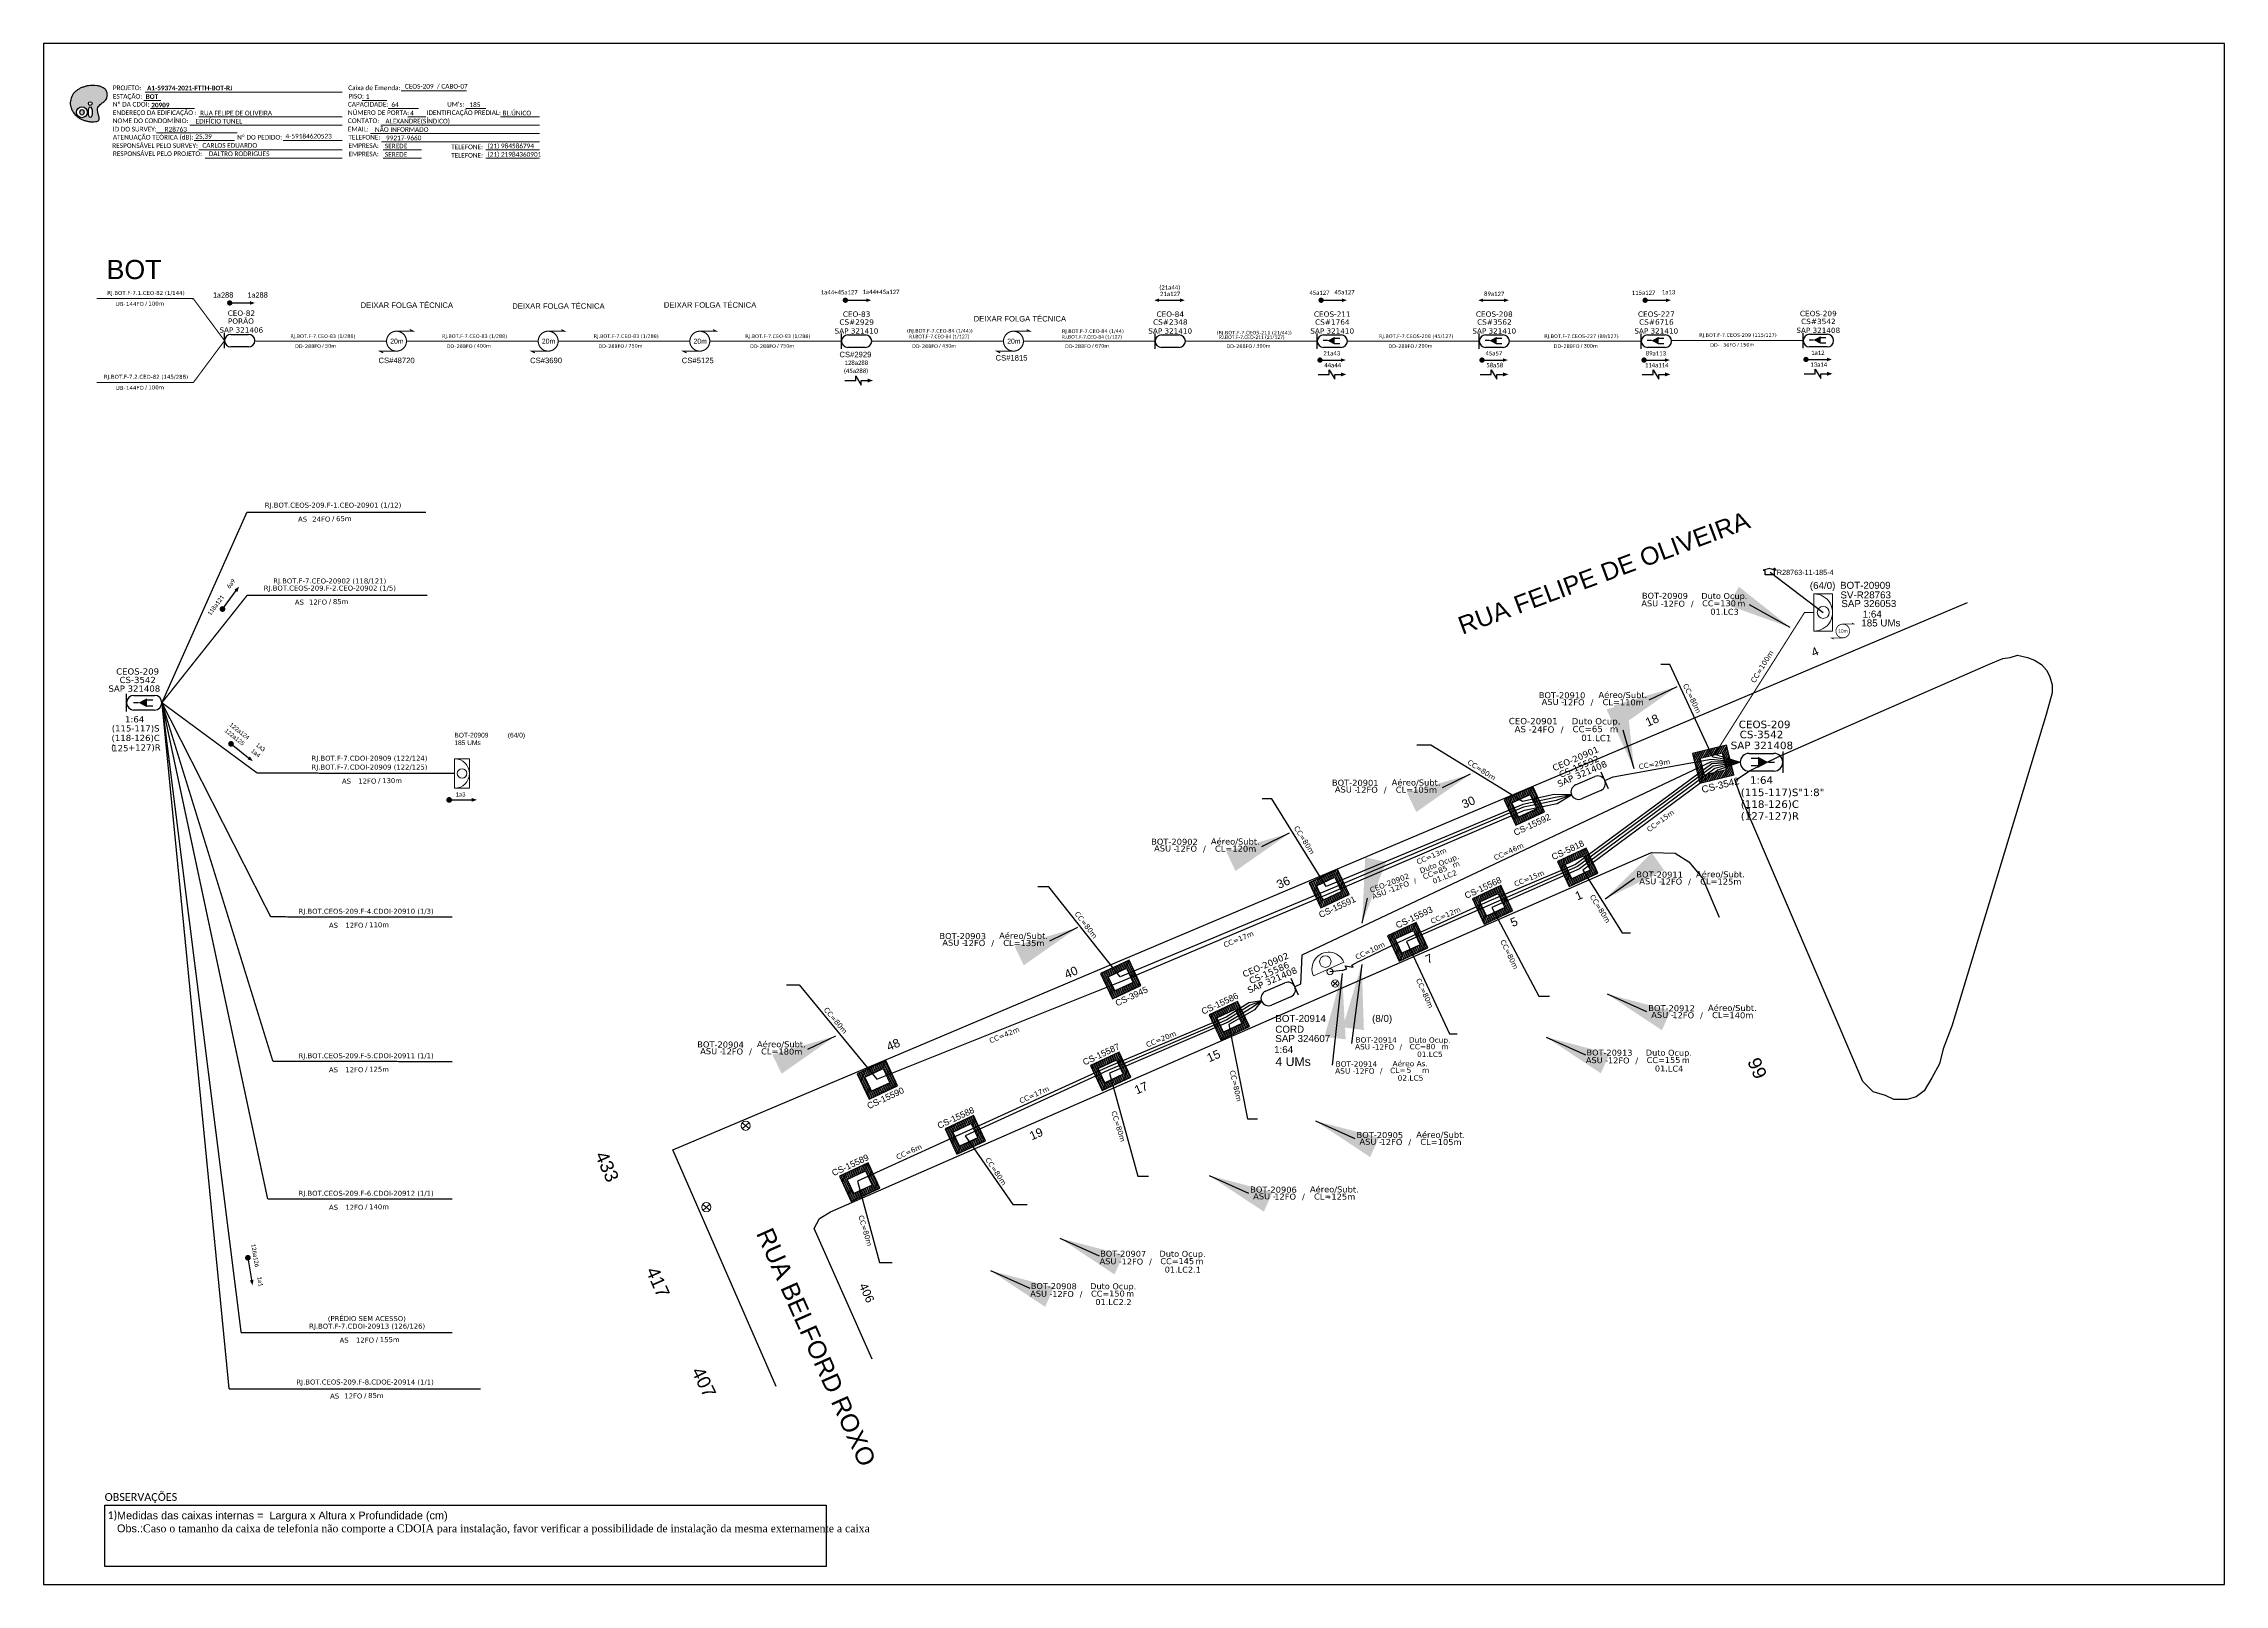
# Model space of a CAD drawing. Header units: metres. Extents: x -1286 to 434, y -500 to 94.
# Drawn here: x -1286 to -445, y -500 to 94 of the extents above; entities that cross this region are included whole.
import ezdxf
from ezdxf.enums import TextEntityAlignment as Align

# ---------------------------------------------------------------- set-up
doc = ezdxf.new("R2010")
doc.units = ezdxf.units.M
doc.linetypes.add('PHANTOM2', pattern=[1.25, 0.625, -0.125, 0.125, -0.125, 0.125, -0.125])
for name, color, linetype in [('10.1-Caixas Subterrâneas', 5, 'Continuous'), ('20.4-CEO', 1, 'Continuous'), ('20.4-CEOS', 1, 'Continuous'), ('20.5-CABO AÉREO', 1, 'Continuous'), ('20.5-CEO', 1, 'Continuous'), ('CAP a instalar', 1, 'Continuous'), ('CEO', 1, 'Continuous'), ('Folga', 1, 'Continuous'), ('label_cabos', 7, 'Continuous'), ('Legenda', 1, 'Continuous'), ('MUB', 252, 'Continuous'), ('Segmento de Logradouro Texto', 12, 'Continuous'), ('SETA', 7, 'Continuous'), ('surveys', 7, 'Continuous'), ('surveys legendas', 7, 'Continuous'), ('texto', 255, 'Continuous')]:
    doc.layers.add(name, color=color, linetype=linetype)
for name, color, linetype, lineweight in [('10.4-Postes', 1, 'Continuous', 0), ("20.0-LEGENDA DOS CDO'S", 1, 'Continuous', 0), ('20.1-CDO_INTERIOR', 1, 'Continuous', 0), ('20.2-CDO_POSTE', 1, 'Continuous', 5), ('40.1-ETIQUETAS', 1, 'Continuous', 20)]:
    doc.layers.add(name, color=color, linetype=linetype, lineweight=lineweight)
doc.layers.add('Comprimeto de lance', color=7, linetype='Continuous', true_color=0xf7f7f7)
doc.layers.add('DROP DE CLIENTE', color=140, linetype='Continuous', plot=False)
doc.layers.add('EXTRA', color=50, linetype='Continuous', plot=False)
doc.styles.add('ARIAL', font='arial.ttf')
doc.styles.add('DIGICADE', font='arial.ttf')
doc.styles.add('siredit', font='verdana.ttf')
doc.styles.add('WMF-Calibri0', font='calibri.ttf')
doc.styles.add('WMF-Calibri1', font='calibrib.ttf')
doc.linetypes.add('FENCELINE1', pattern='A,0.25,-0.1,[133,ltypeshp.shx,S=0.1,R=0,X=-0.1,Y=0],-0.1,1', length=1.45)
doc.dimstyles.new('CC', dxfattribs={"dimtxt": 0.8, "dimasz": 2, "dimexe": 0.18, "dimexo": 0.0625, "dimgap": 0.09, "dimtad": 0, "dimdec": 0, "dimrnd": 1, "dimzin": 0, "dimdsep": 46, "dimtxsty": 'siredit', "dimblk": 'NONE', "dimcen": 0, "dimse1": 1, "dimse2": 1, "dimsd1": 1, "dimsd2": 1, "dimclrt": 7, "dimadec": 0, "dimazin": 0, "dimtfac": 1, "dimtdec": 0, "dimtofl": 0, "dimtmove": 0, "dimatfit": 3, "dimfxl": 0, "dimtolj": 1, "dimtzin": 0, "dimarcsym": 0})

# ---------------------------------------------------------------- blocks, each defined once
blk = doc.blocks.new('OI')
h = blk.add_hatch(color=40)
edge = h.paths.add_edge_path()
edge.add_spline(control_points=[(4.35, -0.67), (3.92, -0.99), (3.26, -1.5), (2.81, -2.59), (2.9, -3.5), (3.06, -4.27), (3.31, -4.85), (3.37, -5.39), (3.4, -5.88), (3.2, -6.4), (2.54, -6.61), (1.65, -6.63), (0.55, -6.67), (-0.56, -6.42), (-1.61, -6.14), (-2.77, -5.61), (-3.92, -4.77), (-4.89, -3.7), (-5.34, -2.65), (-5.6, -1.94), (-5.85, -0.96), (-5.71, 0.47), (-5.1, 2.02), (-4.14, 3.02), (-3.3, 3.61), (-2.37, 4.16), (-1.36, 4.44), (-0.56, 4.7), (0.79, 4.85), (2.24, 4.97), (3.79, 4.57), (4.67, 4.21), (5.44, 3.65), (5.76, 2.99), (6.03, 2.21), (6.01, 1.46), (5.72, 0.64), (5.31, 0.08), (4.88, -0.38), (4.51, -0.55), (4.35, -0.67)], knot_values=[0, 0, 0, 0, 1.60434, 2.417191, 3.427595, 4.282808, 4.776746, 5.304182, 5.888771, 6.258406, 6.858137, 7.79129, 8.986195, 10.124242, 11.187857, 12.242908, 13.953784, 15.414161, 16.515391, 17.349188, 17.675853, 19.552021, 21.515531, 22.568638, 23.63245, 24.621084, 25.782718, 26.745347, 27.142653, 29.870543, 31.004649, 31.921532, 32.709589, 33.801391, 34.042471, 35.192333, 35.971461, 36.628871, 37.254359, 37.836911, 37.836911, 37.836911, 37.836911], degree=3, periodic=0)
h.paths.add_polyline_path([(1.13, -0.87, -1), (-0.04, -0.87, -1)], flags=16)
edge = h.paths.add_edge_path(flags=16)
edge.add_ellipse((0.56, -3.59), major_axis=(-0.02, 1.71), ratio=0.361305, start_angle=0, end_angle=360)
h.paths.add_polyline_path([(-0.36, -3.62, -1), (-3.8, -3.62, -1)], flags=16)
edge = h.paths.add_edge_path(flags=0)
edge.add_ellipse((-2.08, -3.62), major_axis=(0, 0.885), ratio=0.758294, start_angle=0, end_angle=360)
at = {"color": 40}
for centre, radius in [((-2.08, -3.62), 1.72), ((0.54, -0.87), 0.587)]:
    blk.add_circle(centre, radius, dxfattribs=at)
blk.add_ellipse((-2.08, -3.62), major_axis=(0, 0.885), ratio=0.758294, start_param=-3.141592653589792, end_param=3.141592653589792, dxfattribs=at)
blk.add_ellipse((0.56, -3.59), major_axis=(-0.02, 1.71), ratio=0.361305, dxfattribs=at)
at = {"color": 40, "start_tangent": (-0.800898, -0.598801), "end_tangent": (-0.800898, -0.598801)}
blk.add_spline([(4.35, -0.67), (3.2, -1.78), (2.9, -2.54), (2.92, -3.55), (3.12, -4.38), (3.28, -4.85), (3.37, -5.37), (3.35, -5.95), (3.2, -6.29), (2.66, -6.55), (1.73, -6.63), (0.54, -6.62), (-0.58, -6.41), (-1.6, -6.11), (-2.56, -5.67), (-3.95, -4.67), (-4.89, -3.56), (-5.37, -2.56), (-5.64, -1.78), (-5.72, -1.46), (-5.63, 0.42), (-4.84, 2.22), (-4.13, 2.99), (-3.27, 3.62), (-2.4, 4.09), (-1.3, 4.47), (-0.37, 4.72), (0.02, 4.77), (2.75, 4.8), (3.85, 4.53), (4.69, 4.16), (5.31, 3.68), (5.85, 2.73), (5.93, 2.5), (5.94, 1.35), (5.67, 0.62), (5.29, 0.08), (4.84, -0.36), (4.35, -0.67)], degree=3, dxfattribs=at)
blk = doc.blocks.new('ETIQUETA_RS5F')
at = {"layer": '40.1-ETIQUETAS', "color": 0, "style": 'siredit'}
blk.add_text('/', height=1.5, dxfattribs=at).set_placement((1.58, -1.95), align=Align.MIDDLE_RIGHT)
for tag, p in [('ETIQUETA_R_SECUNDARIA', (1.21, 2.1)), ('ETIQUETA_R_PRIMARIA', (1.21, 4.1)), ('F_ATIVAS/F_MORTAS', (1.14, -4.24))]:
    blk.add_attdef(tag, text='', height=1.5, dxfattribs=at).set_placement(p, align=Align.MIDDLE_CENTER)
for tag, p in [('TIPO_CABO', (-6.58, -2.12)), ('CAP_CABO', (0.4, -2.09))]:
    blk.add_attdef(tag, text='', height=1.5, dxfattribs=at).set_placement(p, align=Align.MIDDLE_RIGHT)
for tag, p in [('FUSÃO_1', (0.85, -8.39)), ('FUSÃO_2', (0.85, -10.6)), ('FUSÃO_3', (0.85, -12.93)), ('FUSÃO_4', (0.85, -15.14)), ('FUSÃO_5', (0.85, -17.16))]:
    blk.add_attdef(tag, text='', height=1.5, dxfattribs=at).set_placement(p, align=Align.CENTER)
blk.add_attdef('METROS', text='', height=1.5, dxfattribs=at).set_placement((2.14, -1.95), align=Align.MIDDLE_LEFT)
blk = doc.blocks.new('CDOI_INT')
at = {"layer": '20.1-CDO_INTERIOR', "color": 0, "lineweight": 18}
blk.add_lwpolyline([(4.25, -4.25), (4.25, 4.25), (0, 4.25), (0, -4.25)], close=True, dxfattribs=at)
blk.add_circle((2.12, 0), 1.36, dxfattribs=at)
blk.add_arc((0, 0), 4.25, 270, 90, dxfattribs=at)
at = {"layer": "20.0-LEGENDA DOS CDO'S", "color": 0, "style": 'ARIAL'}
for tag, p in [('SAP', (-0.08, 6.23)), ('CDO_N', (-0.08, 10.38)), ('SURVEY', (-0.08, 8.2)), ('SPLITER_1', (21.18, 10.38)), ('SPLITER_2', (21.19, 8.68)), ('1:XX', (5.94, -2.22)), ('UMS', (5.94, -4.24))]:
    blk.add_attdef(tag, p, '', height=1.36, dxfattribs=at)
blk.add_attdef('FIBRAS_UTILIZADAS', text='', height=1.36, dxfattribs=at).set_placement((15.34, 10.38), align=Align.CENTER)
blk = doc.blocks.new('POLE_POLE')
at = {"layer": '10.4-Postes', "color": 1, "linetype": 'PHANTOM2'}
for points in [[(-0.0000079, 0.0000038), (0.0000075, -0.0000086)], [(0.000007, 0.0000043), (-0.0000074, -0.0000091)]]:
    blk.add_lwpolyline(points, dxfattribs=at)
at = {"layer": '10.4-Postes', "color": 1}
blk.add_circle((-0.0000002, -0.0000024), 0.00000987, dxfattribs=at)
blk = doc.blocks.new('*U43')
at = {"layer": '20.4-CEOS', "color": 7, "style": 'siredit'}
for tag, p in [('FIBRAS_SPLITTER', (0, 0)), ('FIBRAS_TOP_C', (0, -4.13)), ('RESERVA_FINAIS', (0, -5.46))]:
    blk.add_attdef(tag, p, '', height=1.01, dxfattribs=at)
for tag, p, flags in [('ID_ATIVIDADE', (0, -6.77), 3), ('QTDE', (0, -9.4), 1), ('FATOR', (0, -8.09), 1), ('FID', (0, -10.71), 1)]:
    blk.add_attdef(tag, p, '', height=1.01, dxfattribs=dict(at, flags=flags))
blk = doc.blocks.new('*X8')
at = {"color": 0, "linetype": 'Continuous'}
for p, q in [((-1.25, 0.34099), (-0.49099, 1.1)), ((-1.25, 0.517767), (-0.667767, 1.1)), ((-1.25, 0.694544), (-0.844544, 1.1)), ((-1.25, 0.87132), (-1.02132, 1.1)), ((-1.25, 1.048097), (-1.198097, 1.1)), ((-1.25, 0.164214), (-0.8035, 0.610714)), ((-1.25, -0.012563), (-0.8035, 0.433937)), ((-1.25, -0.18934), (-0.8035, 0.25716)), ((-1.25, -0.366117), (-0.8035, 0.080383)), ((-0.789214, 0.625), (-0.314214, 1.1)), ((-0.612437, 0.625), (-0.137437, 1.1)), ((-0.43566, 0.625), (0.03934, 1.1)), ((-0.258883, 0.625), (0.216117, 1.1)), ((-0.082107, 0.625), (0.392893, 1.1)), ((0.09467, 0.625), (0.56967, 1.1)), ((0.271447, 0.625), (0.746447, 1.1)), ((0.448223, 0.625), (0.923223, 1.1)), ((0.625, 0.625), (1.1, 1.1)), ((0.801777, 0.625), (1.25, 1.073223)), ((0.8035, 0.449947), (1.25, 0.896447)), ((0.8035, 0.27317), (1.25, 0.71967)), ((0.8035, 0.096393), (1.25, 0.542893)), ((0.8035, -0.080383), (1.25, 0.366117)), ((0.8035, -0.25716), (1.25, 0.18934)), ((0.8035, -0.433937), (1.25, 0.012563)), ((-1.25, -0.542893), (-0.8035, -0.096393)), ((-1.25, -0.71967), (-0.8035, -0.27317)), ((-1.25, -0.896447), (-0.8035, -0.449947)), ((-1.25, -1.073223), (-0.801777, -0.625)), ((-1.1, -1.1), (-0.625, -0.625)), ((-0.923223, -1.1), (-0.448223, -0.625)), ((-0.746447, -1.1), (-0.271447, -0.625)), ((-0.56967, -1.1), (-0.09467, -0.625)), ((-0.392893, -1.1), (0.082107, -0.625)), ((-0.216117, -1.1), (0.258883, -0.625)), ((-0.03934, -1.1), (0.43566, -0.625)), ((0.137437, -1.1), (0.612437, -0.625)), ((0.314214, -1.1), (0.789214, -0.625)), ((0.49099, -1.1), (1.25, -0.34099)), ((0.667767, -1.1), (1.25, -0.517767)), ((0.8035, -0.610714), (1.25, -0.164214)), ((0.844544, -1.1), (1.25, -0.694544)), ((1.02132, -1.1), (1.25, -0.87132)), ((1.198097, -1.1), (1.25, -1.048097))]:
    blk.add_line(p, q, dxfattribs=at)
blk = doc.blocks.new('MANHOLE_MQ')
at = {"color": 0, "linetype": 'Continuous'}
for p, q in [((0.00000623, 0.00000569), (-0.00000627, 0.00000569)), ((-0.00000627, 0.00000569), (-0.00000627, -0.00000531)), ((-0.00000404, 0.00000331), (0.00000399, 0.00000331)), ((-0.00000404, -0.00000294), (-0.00000404, 0.00000331)), ((0.00000399, 0.00000331), (0.00000399, -0.00000294)), ((0.00000623, -0.00000531), (0.00000623, 0.00000569)), ((-0.00000627, -0.00000531), (0.00000623, -0.00000531)), ((0.00000399, -0.00000294), (-0.00000404, -0.00000294)), ((0.00000399, -0.00000294), (0.00000399, -0.00000294))]:
    blk.add_line(p, q, dxfattribs=at)
at = {"color": 0, "linetype": 'Continuous', "xscale": 5e-06, "yscale": 5e-06, "zscale": 1e-05}
blk.add_blockref('*X8', (-0.00000002, 0.00000019), dxfattribs=at)
blk = doc.blocks.new('*U38')
at = {"color": 0}
blk.add_line((2.14, -0.58), (-2.1, -0.68), dxfattribs=at)
for centre, radius in [((0, 0.38), 0.733), ((0.03, -1.03), 0.393)]:
    blk.add_circle(centre, radius, dxfattribs=at)
blk.add_arc((0.02, -0.63), 2.12, 1.3782, 181.3782, dxfattribs=at)
blk = doc.blocks.new('Inst CDOE-8 CAIXA DIST OPT CDOE 48F_8D C_SPL OPTAP')
at = {"layer": "20.0-LEGENDA DOS CDO'S", "color": 0, "style": 'ARIAL'}
for tag, p, height in [('FID', (0.12, 5.25), 0.8), ('FIBRAS_UTILIZADAS', (2.38, 5.26), 0.8), ('1:XX', (-0.01, 1.7), 0.8), ('SAP', (0.12, 2.96), 0.8), ('CORDOALHA', (0.12, 4.02), 0.8), ('UMS', (0.14, 0.22), 1)]:
    blk.add_attdef(tag, p, '', height=height, rotation=0.118, dxfattribs=at)
at = {"layer": "20.0-LEGENDA DOS CDO'S", "color": 0}
for tag, p, style, flags in [('ID_ATIVIDADE', (0.12, 6.47), 'ARIAL', 3), ('FATOR', (7.92, 6.47), 'ARIAL', 1), ('QTDE', (0.23, -0.97), 'DIGICADE', 3)]:
    blk.add_attdef(tag, p, '', height=0.8, rotation=0.118, dxfattribs=dict(at, style=style, flags=flags))
blk = doc.blocks.new('LEGENDA DOS CABOS')
at = {"layer": 'EXTRA', "color": 0, "style": 'siredit'}
for tag, p in [('ID', (4.6, 0.97)), ('XX', (9.03, 0.97))]:
    blk.add_attdef(tag, text='', height=0.48, rotation=359.69, dxfattribs=at).set_placement(p, align=Align.MIDDLE_CENTER)
at = {"layer": 'Legenda', "color": 0, "style": 'siredit'}
for tag, p in [('TIPO_CABO', (1.31, 0)), ('CABO', (4.69, -0.05)), ('/', (6.81, -0.05)), ('METROS', (10.03, -0.05))]:
    blk.add_attdef(tag, text='', height=0.8, rotation=359.69, dxfattribs=at).set_placement(p, align=Align.MIDDLE_CENTER)
blk = doc.blocks.new('_None')
blk = doc.blocks.new('Inst CB DT OCUP CFOA-SM-ASU-120-S-12')
at = {"layer": 'label_cabos', "color": 0, "style": 'siredit'}
for tag, flags, p in [('ID_ATIVIDADE', 3, (1.31, 2.67)), ('FATOR', 1, (11.56, 2.55))]:
    blk.add_attdef(tag, text='', height=1, rotation=359.69, dxfattribs=dict(at, flags=flags)).set_placement(p, align=Align.MIDDLE_CENTER)
for tag, p in [('TIPO_CABO', (1.26, 0)), ('DESTINO_CABO', (3.13, 1.26)), ('CABO', (4.69, -0.05)), ('/', (7.71, -0.05)), ('LANCE', (10.91, 0)), ('TIPO_CABO', (13.11, 1.24)), ('UND', (15.96, 0)), ('FID', (13.15, -1.41))]:
    blk.add_attdef(tag, text='', height=1, rotation=359.69, dxfattribs=at).set_placement(p, align=Align.MIDDLE_CENTER)
blk.add_attdef('QTDE', (12.43, -0.47), '', height=1, rotation=359.69, dxfattribs=at)
blk = doc.blocks.new('Inst CB DT OCUP CFOA-SM-AS-80-TS-24')
at = {"layer": 'label_cabos', "color": 0, "style": 'siredit'}
for tag, flags, p in [('ID_ATIVIDADE', 3, (1.31, 2.67)), ('FATOR', 1, (11.56, 2.55))]:
    blk.add_attdef(tag, text='', height=1, rotation=359.69, dxfattribs=dict(at, flags=flags)).set_placement(p, align=Align.MIDDLE_CENTER)
for tag, p in [('TIPO_CABO', (1.76, 0)), ('DESTINO_CABO', (3.13, 1.26)), ('CABO', (4.69, -0.05)), ('/', (7.71, -0.05)), ('LANCE', (10.91, 0)), ('TIPO_CABO', (13.11, 1.24)), ('UND', (15.96, 0)), ('FID', (13.15, -1.41))]:
    blk.add_attdef(tag, text='', height=1, rotation=359.69, dxfattribs=at).set_placement(p, align=Align.MIDDLE_CENTER)
blk.add_attdef('QTDE', (12.43, -0.47), '', height=1, rotation=359.69, dxfattribs=at)
blk = doc.blocks.new('Inst CB AS CFOA-SM-ASU-120-S-12')
at = {"layer": 'label_cabos', "color": 0, "style": 'siredit'}
for tag, flags, p in [('ID_ATIVIDADE', 3, (1.31, 2.67)), ('FATOR', 1, (11.56, 2.55))]:
    blk.add_attdef(tag, text='', height=1, rotation=359.69, dxfattribs=dict(at, flags=flags)).set_placement(p, align=Align.MIDDLE_CENTER)
for tag, p in [('TIPO_CABO', (1.26, 0)), ('DESTINO_CABO', (3.13, 1.26)), ('CABO', (4.69, -0.05)), ('/', (7.71, -0.05)), ('LANCE', (10.81, 0)), ('TIPO_CABO', (13.11, 1.24)), ('UND', (15.96, 0)), ('FID', (13.15, -1.41))]:
    blk.add_attdef(tag, text='', height=1, rotation=359.69, dxfattribs=at).set_placement(p, align=Align.MIDDLE_CENTER)
blk.add_attdef('QTDE', (12.43, -0.47), '', height=1, rotation=359.69, dxfattribs=at)
blk = doc.blocks.new('A$C07E14978')
at = {"layer": 'Folga', "color": 0, "const_width": 0.137}
for points in [[(2.23, 0.28), (0.03, 0.28), (0.47, 0.06)], [(2.23, 2.92), (4.42, 2.92), (3.98, 3.13)]]:
    blk.add_lwpolyline(points, dxfattribs=at)
at = {"layer": 'Folga', "color": 0, "const_width": 0.146}
blk.add_lwpolyline([(2.23, 2.92, 1.000012), (2.23, 0.28, 0.999978)], format="xyb", close=True, dxfattribs=at)
at = {"layer": 'Folga', "color": 0}
blk.add_text('10m', height=0.659, dxfattribs=at).set_placement((1.38, 1.27))

msp = doc.modelspace()

# ---------------------------------------------------------------- linework, layer by layer
at = {"color": 0}
for p, q in [((-1262.5, -469.23), (-984.25, -469.23)), ((-1262.5, -492.93), (-1262.5, -469.23)), ((-984.25, -469.23), (-984.25, -492.93)), ((-984.25, -492.93), (-1262.5, -492.93))]:
    msp.add_line(p, q, dxfattribs=at)
msp.add_lwpolyline([(-1286.07, -499.81), (-445.07, -499.81), (-445.07, 94.19), (-1286.07, 94.19)], close=True)
at = {"color": 7, "lineweight": 0}
for points in [[(-1148.15, 76.01), (-1123.01, 76.01)], [(-1247.47, 72.24), (-1240.92, 72.24)], [(-1246.96, 75.52), (-1170.98, 75.52)], [(-1244.81, 69.17), (-1227.84, 69.17)], [(-1163.19, 72.28), (-1153.71, 72.28)], [(-1153.14, 69.17), (-1141.52, 69.17)], [(-1123.2, 69.17), (-1115.53, 69.17)], [(-1242.49, 59.75), (-1211.44, 59.75)], [(-1229.65, 62.82), (-1170.98, 62.82)], [(-1226.24, 65.93), (-1170.98, 65.93)], [(-1160.06, 59.58), (-1094.8, 59.58)], [(-1156.02, 62.82), (-1094.8, 62.82)], [(-1145.56, 65.93), (-1138.61, 65.93)], [(-1109.86, 65.93), (-1094.82, 65.93)], [(-1227.96, 56.79), (-1212.45, 56.79)], [(-1226.24, 53.23), (-1170.98, 53.23)], [(-1193.73, 56.79), (-1170.96, 56.79)], [(-1155.78, 56.34), (-1094.8, 56.34)], [(-1155.17, 53.23), (-1140.37, 53.23)], [(-1115.57, 53.23), (-1094.8, 53.23)], [(-1223.75, 49.99), (-1170.98, 49.99)], [(-1155.17, 49.99), (-1140.37, 49.99)], [(-1115.57, 49.99), (-1094.8, 49.99)]]:
    msp.add_lwpolyline(points, dxfattribs=at)
at = {"color": 7}
for points, const_width in [([(-1214.82, -5.79, 1), (-1213.8, -5.79, 1)], 1.02), ([(-977.38, -4.74, 1), (-976.36, -4.73, 1)], 1.02), ([(-793.93, -4.75, 1), (-792.92, -4.74, 1)], 1.02), ([(-668.96, -4.75, 1), (-667.95, -4.74, 1)], 1.02), ([(-1149.98, -16.68, 1.000012), (-1149.98, -24.36, 0.999978)], 0.427), ([(-1091.49, -16.68, 1.000012), (-1091.49, -24.36, 0.999978)], 0.427), ([(-1033.01, -16.68, 1.000012), (-1033.01, -24.36, 0.999978)], 0.427), ([(-912.05, -16.68, 1.000012), (-912.05, -24.36, 0.999978)], 0.427), ([(-794.35, -27.81, 1), (-793.34, -27.8, 1)], 1.02), ([(-731.87, -27.81, 1), (-730.85, -27.8, 1)], 1.02), ([(-669.38, -27.81, 1), (-668.37, -27.8, 1)], 1.02), ([(-606.91, -27.57, 1), (-605.9, -27.56, 1)], 1.02)]:
    msp.add_lwpolyline(points, format="xyb", close=True, dxfattribs=dict(at, const_width=const_width))
for points in [[(-976.87, -4.74), (-968.76, -4.74)], [(-855.91, -4.74), (-847.8, -4.74)], [(-793.42, -4.74), (-785.32, -4.74)], [(-730.94, -4.74), (-722.83, -4.74)], [(-668.46, -4.74), (-660.35, -4.74)], [(-793.84, -27.8), (-785.74, -27.8)], [(-790.32, -33.35), (-790.32, -31.55), (-788.17, -35.14), (-788.17, -33.35)], [(-731.36, -27.8), (-723.25, -27.8)], [(-727.83, -33.35), (-727.83, -31.55), (-725.69, -35.14), (-725.68, -33.35)], [(-668.88, -27.8), (-660.77, -27.8)], [(-665.35, -33.35), (-665.35, -31.55), (-663.2, -35.14), (-663.2, -33.35)], [(-606.4, -27.57), (-598.3, -27.57)], [(-602.88, -33.11), (-602.88, -31.31), (-600.73, -34.9), (-600.73, -33.11)], [(-972.89, -35.71), (-972.89, -33.91), (-970.74, -37.5), (-970.74, -35.71)]]:
    msp.add_lwpolyline(points, dxfattribs=at)
at = {"color": 7, "const_width": 0.4}
for points in [[(-1149.98, -16.68), (-1143.57, -16.68), (-1144.85, -16.04)], [(-1091.49, -16.68), (-1085.09, -16.68), (-1086.37, -16.04)], [(-1033.01, -16.68), (-1026.61, -16.68), (-1027.89, -16.04)], [(-912.05, -16.68), (-905.65, -16.68), (-906.93, -16.04)], [(-1149.98, -24.36), (-1156.38, -24.36), (-1155.1, -25)], [(-1091.49, -24.36), (-1097.9, -24.36), (-1096.62, -25)], [(-1033.01, -24.36), (-1039.41, -24.36), (-1038.13, -25)], [(-912.05, -24.36), (-918.45, -24.36), (-917.17, -25)]]:
    msp.add_lwpolyline(points, dxfattribs=at)
at = {"const_width": 1.1}
for points in [[(-1217.39, -124.22, 1), (-1216.74, -123.33, 1)], [(-1214.23, -175.44, 1), (-1213.37, -176.12, 1)], [(-1214.23, -175.44, 1), (-1213.37, -176.12, 1)], [(-1207.39, -373.36, 1), (-1207.21, -374.45, 1)], [(-1207.39, -373.36, 1), (-1207.21, -374.45, 1)]]:
    msp.add_lwpolyline(points, format="xyb", close=True, dxfattribs=at)
msp.add_lwpolyline([(-1130.22, -197.38, 1.1, 1.1, 1), (-1129.12, -197.38, 1.1, 1.1, 1)], format="xyseb", close=True)
at = {"layer": '20.1-CDO_INTERIOR', "color": 1, "lineweight": 18}
msp.add_lwpolyline([(-596.18, -132.28), (-596.19, -117.94), (-603.36, -117.94), (-603.35, -132.29)], close=True, dxfattribs=at)
msp.add_circle((-599.77, -125.11), 2.29, dxfattribs=at)
msp.add_arc((-603.35, -125.12), 7.17, 270.02759, 90.02759, dxfattribs=at)
at = {"layer": '20.4-CEO', "color": 7}
for p, q in [((-1213.86, -17.89), (-1207.04, -17.89)), ((-1207.04, -22.75), (-1213.86, -22.75))]:
    msp.add_line(p, q, dxfattribs=at)
at = {"layer": '20.4-CEO', "color": 7, "const_width": 0.406}
for points in [[(-1265.57, -4.08), (-1228.35, -4.12), (-1216.29, -20.32)], [(-1265.57, -36.49), (-1228.35, -36.5), (-1216.29, -20.32)]]:
    msp.add_lwpolyline(points, dxfattribs=at)
at = {"layer": '20.4-CEO', "color": 7}
msp.add_lwpolyline([(-1216.29, -23.25), (-1216.29, -17.39)], dxfattribs=at)
for centre, start, end in [((-1213.86, -20.32), 90, 270), ((-1207.04, -20.32), 270, 90)]:
    msp.add_arc(centre, 2.43, start, end, dxfattribs=at)
at = {"layer": '20.4-CEOS', "color": 7}
for p, q in [((-975.94, -18.09), (-969.12, -18.09)), ((-969.12, -22.95), (-975.94, -22.95)), ((-854.98, -18.09), (-848.16, -18.09)), ((-848.16, -22.95), (-854.98, -22.95)), ((-792.49, -18.09), (-785.67, -18.09)), ((-785.67, -22.95), (-792.49, -22.95)), ((-730.01, -18.09), (-723.19, -18.09)), ((-723.19, -22.95), (-730.01, -22.95)), ((-667.52, -18.09), (-660.7, -18.09)), ((-660.7, -22.95), (-667.52, -22.95)), ((-605.05, -17.85), (-598.23, -17.85)), ((-598.23, -22.72), (-605.05, -22.72))]:
    msp.add_line(p, q, dxfattribs=at)
at = {"layer": '20.4-CEOS', "color": 5}
for p, q in [((-1251.23, -157.08), (-1243.28, -157.08)), ((-1243.28, -162.75), (-1251.23, -162.75)), ((-628.37, -179.44), (-618.78, -179.44)), ((-618.78, -186.28), (-628.37, -186.28))]:
    msp.add_line(p, q, dxfattribs=at)
at = {"layer": '20.4-CEOS', "color": 7}
for points in [[(-978.37, -23.45), (-978.37, -17.59)], [(-857.41, -23.46), (-857.41, -17.59)], [(-794.92, -23.46), (-794.92, -17.59)], [(-790.97, -20.32), (-792.61, -20.32)], [(-788.28, -19.36), (-786.21, -19.36)], [(-788.28, -21.38), (-786.21, -21.38)], [(-732.44, -23.46), (-732.44, -17.59)], [(-728.49, -20.32), (-730.13, -20.32)], [(-725.8, -19.36), (-723.73, -19.36)], [(-725.8, -21.38), (-723.73, -21.38)], [(-669.96, -23.46), (-669.96, -17.59)], [(-666.01, -20.32), (-667.65, -20.32)], [(-663.32, -19.36), (-661.24, -19.36)], [(-663.32, -21.38), (-661.24, -21.38)], [(-607.48, -23.22), (-607.48, -17.35)], [(-603.53, -20.08), (-605.17, -20.08)], [(-600.84, -19.12), (-598.77, -19.12)], [(-600.84, -21.14), (-598.77, -21.14)]]:
    msp.add_lwpolyline(points, dxfattribs=at)
for points in [[(-790.97, -20.32, 0, 3, 0), (-788.16, -20.32, 3, 3, 0)], [(-728.49, -20.32, 0, 3, 0), (-725.67, -20.32, 3, 3, 0)], [(-666.01, -20.32, 0, 3, 0), (-663.19, -20.32, 3, 3, 0)], [(-603.53, -20.08, 0, 3, 0), (-600.72, -20.08, 3, 3, 0)]]:
    msp.add_lwpolyline(points, format="xyseb", dxfattribs=at)
at = {"layer": '20.4-CEOS', "color": 5}
for points in [[(-1254.07, -163.33), (-1254.07, -156.5)], [(-1246.32, -158.79), (-1243.9, -158.79)], [(-1249.45, -159.91), (-1251.36, -159.91)], [(-1246.32, -161.15), (-1243.9, -161.15)], [(-624.71, -181.37), (-627.62, -181.37)], [(-624.71, -184.22), (-627.62, -184.22)], [(-620.93, -182.86), (-618.62, -182.86)], [(-615.36, -178.74), (-615.36, -186.98)]]:
    msp.add_lwpolyline(points, dxfattribs=at)
for points in [[(-1249.45, -159.91, 0, 3.5, 0), (-1246.17, -159.91, 3.5, 3.5, 0)], [(-620.93, -182.86, 0, 4.22, 0), (-624.88, -182.86, 4.22, 4.22, 0)]]:
    msp.add_lwpolyline(points, format="xyseb", dxfattribs=at)
at = {"layer": '20.4-CEOS', "color": 7}
for centre, start, end in [((-975.94, -20.52), 90, 270), ((-969.12, -20.52), 270, 90), ((-854.98, -20.52), 90, 270), ((-848.16, -20.52), 270, 90), ((-792.49, -20.52), 90, 270), ((-785.67, -20.52), 270, 90), ((-730.01, -20.52), 90, 270), ((-723.19, -20.52), 270, 90), ((-667.52, -20.52), 90, 270), ((-660.7, -20.52), 270, 90), ((-605.05, -20.29), 90, 270), ((-598.23, -20.29), 270, 90)]:
    msp.add_arc(centre, 2.43, start, end, dxfattribs=at)
at = {"layer": '20.4-CEOS', "color": 5}
for centre, radius, start, end in [((-1251.23, -159.91), 2.83, 90, 270), ((-1243.28, -159.91), 2.83, 270, 90), ((-628.37, -182.86), 3.42, 90, 270), ((-618.78, -182.86), 3.42, 270, 90)]:
    msp.add_arc(centre, radius, start, end, dxfattribs=at)
at = {"layer": '20.5-CABO AÉREO', "color": 7, "ltscale": 8, "const_width": 0.406}
for points in [[(-1204.62, -20.52), (-1153.82, -20.52)], [(-1146.14, -20.52), (-1095.34, -20.52)], [(-1087.65, -20.52), (-1036.85, -20.52)], [(-1029.17, -20.52), (-978.37, -20.52)], [(-966.69, -20.52), (-915.89, -20.52)], [(-908.21, -20.52), (-857.41, -20.52)], [(-845.72, -20.52), (-794.92, -20.52)], [(-783.24, -20.52), (-732.44, -20.52)], [(-720.76, -20.52), (-669.96, -20.52)], [(-658.28, -20.29), (-607.48, -20.29)]]:
    msp.add_lwpolyline(points, dxfattribs=at)
at = {"layer": '20.5-CEO', "color": 7}
for p, q in [((-695.31, -191.61), (-687.82, -188.37)), ((-685.51, -193.71), (-693, -196.95)), ((-814.83, -271.13), (-807.35, -267.89)), ((-805.04, -273.23), (-812.53, -276.47))]:
    msp.add_line(p, q, dxfattribs=at)
for points in [[(-682.61, -193.11), (-685.39, -186.67)], [(-802.13, -272.62), (-804.92, -266.19)]]:
    msp.add_lwpolyline(points, dxfattribs=at)
for centre, start, end in [((-694.15, -194.28), 113.39943, 293.39943), ((-686.67, -191.04), 293.39943, 113.39943), ((-806.2, -270.56), 293.39943, 113.39943), ((-813.68, -273.8), 113.39943, 293.39943)]:
    msp.add_arc(centre, 2.91, start, end, dxfattribs=at)
at = {"layer": 'CAP a instalar', "color": 7, "linetype": 'FENCELINE1', "ltscale": 7, "const_width": 0.513}
for points in [[(-1207.7, -86.53), (-1240.45, -159.91)], [(-1207.7, -86.53), (-1138.65, -86.55)], [(-1240.45, -159.91), (-1207.58, -118.51)], [(-1207.58, -118.51), (-1138.11, -118.53)], [(-1240.45, -159.91), (-1197.66, -298.14)], [(-1240.45, -159.91), (-1198.51, -242.44)], [(-1240.45, -159.91), (-1199.68, -351.17)], [(-1209.9, -402.71), (-1240.45, -159.91)], [(-1240.45, -159.91), (-1214.55, -424.48)], [(-1198.51, -242.44), (-1128.45, -242.56)], [(-1197.66, -298.14), (-1128.45, -298.26)], [(-1199.68, -351.17), (-1128.45, -351.29)], [(-1128.45, -402.71), (-1209.9, -402.71)], [(-1117.46, -424.48), (-1214.55, -424.48)]]:
    msp.add_lwpolyline(points, dxfattribs=at)
at = {"layer": 'CAP a instalar', "linetype": 'FENCELINE1', "ltscale": 5, "const_width": 0.4}
msp.add_lwpolyline([(-631.79, -182.86), (-641.64, -179.82), (-606.98, -125.12), (-603.35, -125.12)], dxfattribs=at)
at = {"layer": 'CAP a instalar', "color": 7, "linetype": 'FENCELINE1', "ltscale": 5}
for points in [[(-631.79, -182.86), (-642.31, -180.91), (-658.88, -145.18), (-662.44, -145.19)], [(-696.82, -195.44), (-703.52, -195.32), (-715.74, -197.97), (-751.1, -176.24), (-756.48, -176.24)], [(-631.79, -182.86), (-642.93, -182.63), (-800.89, -257.17), (-801.3, -268.44), (-803.53, -269.4)], [(-631.79, -182.86), (-642.68, -183.45), (-695.31, -222.28), (-728.68, -236.47), (-761.15, -251.17), (-779.86, -260.22)], [(-631.78, -183.01), (-642.17, -184.42), (-694.54, -223.1), (-760.48, -251.99), (-743.96, -287.54), (-740.94, -287.54)], [(-631.79, -182.86), (-641.51, -185.2), (-693.72, -223.97), (-727.51, -238.85), (-709.5, -273.03), (-705.27, -273.03)], [(-631.79, -182.86), (-640.47, -185.89), (-692.48, -224.5), (-677.37, -248.68), (-674.05, -248.68)], [(-684, -189.89), (-680.79, -188.5), (-643.01, -181.69), (-631.79, -182.86)], [(-999.64, -268.7), (-994.71, -268.7), (-964.79, -305.05), (-870.25, -267.19), (-790.31, -233.47), (-714.92, -201.28), (-702.34, -198.78), (-696.82, -195.44)], [(-696.82, -195.44), (-702.79, -197.6), (-715.32, -200.2), (-790.81, -232.17), (-870.93, -265.56), (-898.45, -230.87), (-902.6, -230.87)], [(-696.82, -195.44), (-703.11, -196.47), (-715.57, -199.09), (-791.4, -230.74), (-812.35, -196.91), (-816.17, -196.91)], [(-785.32, -263.2), (-783.55, -262.47), (-784.08, -261.35), (-781.07, -261.9), (-781.5, -261.03), (-779.86, -260.22)], [(-785.32, -263.2), (-790.02, -263.62)], [(-816.41, -274.89), (-821.27, -275.61), (-830.05, -281.16), (-875.98, -300.58), (-931.52, -325.89), (-972.17, -344.4), (-963.74, -375.73), (-958.87, -375.73)], [(-816.35, -274.95), (-820.78, -276.53), (-829.71, -282.13), (-875.69, -301.68), (-930.74, -326.87), (-912.23, -353.32), (-906.82, -353.32)], [(-816.35, -274.95), (-819.97, -277.43), (-829.24, -283.02), (-875.04, -302.71), (-864.1, -342.41), (-859.99, -342.41)], [(-816.35, -274.95), (-819.09, -278.27), (-828.99, -283.91), (-821.81, -320.27), (-817.96, -320.27)]]:
    msp.add_lwpolyline(points, dxfattribs=at)
at = {"layer": 'CAP a instalar', "linetype": 'FENCELINE1', "ltscale": 7, "const_width": 0.513}
for points in [[(-1240.45, -159.91), (-1203.72, -187.01)], [(-1203.72, -187.01), (-1127.55, -187.18)]]:
    msp.add_lwpolyline(points, dxfattribs=at)
at = {"layer": 'DROP DE CLIENTE'}
msp.add_lwpolyline([(-620.19, -109.56), (-599.77, -125.11)], dxfattribs=at)
at = {"layer": 'MUB', "color": 4}
for points in [[(-1003.53, -423.48), (-1043.35, -332.26), (-544.13, -121.25)], [(-581.55, -165.09), (-535.99, -145.16), (-530.5, -142.82), (-527.64, -142.41), (-524.9, -141.55), (-520.95, -142.41), (-518.3, -143.55), (-515.59, -145.19), (-513.63, -147.29), (-512.46, -149.56), (-511.43, -152.99), (-511.5, -156.05), (-513.83, -164.43), (-550.22, -284.54), (-553.58, -293.37), (-554.96, -299.11)], [(-554.96, -299.11), (-557.91, -304.53), (-560.83, -309.55), (-563.89, -311.82), (-567.39, -312.88), (-572.51, -312.81), (-575.81, -311.37), (-580.52, -309.89), (-584.5, -305.94), (-631.5, -196.11), (-633.7, -189.86), (-628.17, -186.18), (-616.86, -180.58), (-581.55, -165.09)], [(-966.59, -413.03), (-988.95, -362.65), (-986.79, -358.76), (-982.6, -356.12), (-665.97, -217.63), (-656.81, -217.92), (-651.58, -221.22), (-646.29, -227.53), (-639.88, -242.53)]]:
    msp.add_lwpolyline(points, dxfattribs=at)
at = {"layer": 'SETA', "color": 7}
for points in [[(-1214.31, -5.79), (-1205.47, -5.79)], [(-794.53, -33.35), (-790.32, -33.35)], [(-788.17, -33.35), (-784.93, -33.35)], [(-732.05, -33.35), (-727.83, -33.35)], [(-725.68, -33.35), (-722.44, -33.35)], [(-669.57, -33.35), (-665.35, -33.35)], [(-663.2, -33.35), (-659.96, -33.35)], [(-607.09, -33.11), (-602.88, -33.11)], [(-600.73, -33.11), (-597.48, -33.11)], [(-977.1, -35.71), (-972.89, -35.71)], [(-970.74, -35.71), (-967.49, -35.71)]]:
    msp.add_lwpolyline(points, dxfattribs=at)
at = {"layer": 'SETA'}
for points in [[(-1217.07, -123.78), (-1211.45, -116.16)], [(-1213.8, -175.78), (-1206.39, -181.66)], [(-1213.8, -175.78), (-1206.39, -181.66)], [(-1129.67, -197.38), (-1120.21, -197.38)], [(-1207.3, -373.9), (-1205.73, -383.23)], [(-1207.3, -373.9), (-1205.73, -383.23)]]:
    msp.add_lwpolyline(points, dxfattribs=at)
at = {"layer": 'SETA', "color": 7}
for points in [[(-1206.44, -5.11), (-1204.58, -5.78), (-1206.44, -6.47)], [(-968.77, -4.06), (-966.9, -4.73), (-968.76, -5.41)], [(-855.9, -5.42), (-857.77, -4.75), (-855.91, -4.07)], [(-847.8, -4.07), (-845.94, -4.73), (-847.8, -5.42)], [(-785.32, -4.07), (-783.45, -4.73), (-785.31, -5.42)], [(-730.94, -5.42), (-732.8, -4.75), (-730.94, -4.07)], [(-722.84, -4.07), (-720.97, -4.73), (-722.83, -5.42)], [(-660.35, -4.07), (-658.49, -4.73), (-660.34, -5.42)], [(-785.74, -27.13), (-783.87, -27.79), (-785.73, -28.48)], [(-785.7, -32.59), (-783.65, -33.33), (-785.7, -34.08)], [(-723.26, -27.13), (-721.39, -27.79), (-723.25, -28.48)], [(-723.21, -32.59), (-721.16, -33.33), (-723.21, -34.08)], [(-660.77, -27.13), (-658.91, -27.79), (-660.76, -28.48)], [(-660.73, -32.59), (-658.68, -33.33), (-660.73, -34.08)], [(-598.3, -26.89), (-596.43, -27.56), (-598.29, -28.24)], [(-598.26, -32.35), (-596.21, -33.09), (-598.26, -33.84)], [(-968.26, -34.95), (-966.22, -35.69), (-968.26, -36.44)]]:
    msp.add_solid(points, dxfattribs=at)
at = {"layer": 'SETA'}
for points in [[(-1212.51, -116.33), (-1210.72, -115.14), (-1211.33, -117.2)], [(-1206.52, -180.6), (-1205.4, -182.43), (-1207.44, -181.75)], [(-1206.52, -180.6), (-1205.4, -182.43), (-1207.44, -181.75)], [(-1120.97, -196.63), (-1118.96, -197.36), (-1120.97, -198.09)], [(-1205.12, -382.36), (-1205.51, -384.47), (-1206.57, -382.6)], [(-1205.12, -382.36), (-1205.51, -384.47), (-1206.57, -382.6)]]:
    msp.add_solid(points, dxfattribs=at)
at = {"layer": 'surveys'}
for p, q in [((-620.4, -108.13), (-622.92, -108.86)), ((-622.92, -108.86), (-622.13, -108.86)), ((-622.13, -110.66), (-622.13, -108.87)), ((-620.4, -108.13), (-617.89, -108.86)), ((-618.72, -108.02), (-618.45, -108.02)), ((-618.72, -108.61), (-618.72, -108.02)), ((-617.89, -108.86), (-618.68, -108.86)), ((-618.68, -108.86), (-618.68, -110.66)), ((-618.45, -108.02), (-618.45, -108.69)), ((-618.68, -110.66), (-622.13, -110.66))]:
    msp.add_line(p, q, dxfattribs=at)

# ---------------------------------------------------------------- block references
at = {"color": 6, "xscale": 1.213923925163967, "yscale": 1.213923925163967, "zscale": 1.213923925163967, "rotation": 0.1532896023949059}
msp.add_blockref('OI', (-1268.76, 72.14), dxfattribs=at)
at = {"layer": '10.1-Caixas Subterrâneas', "color": 30}
for p, xscale, yscale, zscale, rotation in [((-642.25, -183.4), 1079123.825035966, 1079123.825035967, 1079123.825035967, 193.7472416184265), ((-715.11, -199.51), 971211.4425323695, 971211.4425323695, 971211.4425323695, 205.0462007797069), ((-694.55, -223.22), 971211.4425323695, 971211.4425323695, 971211.4425323695, 205.0462007797069), ((-790.41, -231.44), 971211.4425323695, 971211.4425323695, 971211.4425323695, 205.0462007797069), ((-727.42, -237.65), 971211.4425323695, 971211.4425323695, 971211.4425323695, 205.0462007797069), ((-760.12, -251.93), 971211.4425323695, 971211.4425323695, 971211.4425323695, 205.0462007797069), ((-870.77, -266.47), 971211.4425323695, 971211.4425323695, 971211.4425323695, 205.0462007797069), ((-828.93, -282.31), 971211.4425323695, 971211.4425323695, 971211.4425323695, 205.0462007797069), ((-964.62, -305.15), 971211.4425323695, 971211.4425323695, 971211.4425323695, 205.0462007797069), ((-874.68, -301.89), 971211.4425323695, 971211.4425323695, 971211.4425323695, 205.0462007797069), ((-930.75, -326.35), 971211.4425323695, 971211.4425323695, 971211.4425323695, 205.0462007797069), ((-971.45, -344.6), 971211.4425323695, 971211.4425323695, 971211.4425323695, 205.0462007797069)]:
    msp.add_blockref('MANHOLE_MQ', p, dxfattribs=dict(at, xscale=xscale, yscale=yscale, zscale=zscale, rotation=rotation))
at = {"layer": '10.4-Postes', "color": 1}
for p, xscale, yscale, zscale in [((-787.94, -267.8), 145115.2181642328, 145115.2181642328, 145115.2181642328), ((-1015.28, -322.54), 181394.022705291, 181394.022705291, 181394.022705291), ((-1030.45, -353.98), 181394.022705291, 181394.022705291, 181394.022705291)]:
    msp.add_blockref('POLE_POLE', p, dxfattribs=dict(at, xscale=xscale, yscale=yscale, zscale=zscale))
at = {"layer": "20.0-LEGENDA DOS CDO'S", "color": 7, "lineweight": 0}
ref = msp.add_blockref('Inst CDOE-8 CAIXA DIST OPT CDOE 48F_8D C_SPL OPTAP', (-811.49, -300.72), dxfattribs=dict(at, xscale=3.374502260916515, yscale=3.374502260916515, zscale=3.374502260916515))
ref.add_attrib('FID', 'BOT-20914', (-811.08, -283.01), dxfattribs={"color": 0, "height": 2.7, "rotation": 0.11799, "style": 'ARIAL'})
ref.add_attrib('CORDOALHA', 'CORD', (-811.07, -287.14), dxfattribs={"color": 0, "height": 2.7, "rotation": 0.11799, "style": 'ARIAL'})
ref.add_attrib('SAP', 'SAP 324607', (-811.07, -290.72), dxfattribs={"color": 0, "height": 2.7, "rotation": 0.11799, "style": 'ARIAL'})
ref.add_attrib('1:XX', '1:64', (-811.53, -294.98), dxfattribs={"color": 0, "height": 2.7, "rotation": 0.11799, "style": 'ARIAL'})
ref.add_attrib('UMS', '4 UMs', (-811.01, -299.98), dxfattribs={"color": 0, "height": 3.375, "rotation": 0.11799, "style": 'ARIAL'})
ref.add_attrib('FIBRAS_UTILIZADAS', '(8/0)', dxfattribs={"color": 0, "height": 2.7, "rotation": 0.11799, "style": 'ARIAL'}).set_placement((-766, -282.96), align=Align.RIGHT)
at = {"layer": '20.2-CDO_POSTE', "color": 7, "xscale": -3.037052034824863, "yscale": 3.037052034824864, "zscale": 3.037052034824864, "rotation": 25.5650196960795}
msp.add_blockref('*U38', (-791.28, -260.77), dxfattribs=at)
at = {"layer": '20.4-CEOS', "color": 0, "lineweight": 0}
ref = msp.add_blockref('*U43', (-631.57, -195.91), dxfattribs=dict(at, xscale=2.868326921779038, yscale=2.868326921779038, zscale=2.868326921779038))
ref.add_attrib('FIBRAS_SPLITTER', '(115-117)S"1:8"', (-631.57, -195.91), dxfattribs={"color": 7, "height": 2.8961, "style": 'siredit'})
ref.add_attrib('FIBRAS_TOP_C', '(118-126)C', (-631.57, -200.45), dxfattribs={"color": 7, "height": 2.896, "style": 'siredit'})
ref.add_attrib('RESERVA_FINAIS', '(127-127)R', (-631.57, -205.03), dxfattribs={"color": 7, "height": 2.896, "style": 'siredit'})
at = {"layer": '40.1-ETIQUETAS', "color": 7}
ref = msp.add_blockref('ETIQUETA_RS5F', (-1247.8, -4.05), dxfattribs=dict(at, xscale=1.016, yscale=1.016, zscale=1.016))
ref.add_attrib('ETIQUETA_R_SECUNDARIA', 'RJ.BOT.F-7.1.CEO-82 (1/144)', dxfattribs={"color": 0, "height": 1.524, "style": 'siredit'}).set_placement((-1246.6, -1.91), align=Align.MIDDLE_CENTER)
ref.add_attrib('TIPO_CABO', 'UB-', dxfattribs={"color": 0, "height": 1.524, "style": 'siredit'}).set_placement((-1254.53, -6.2), align=Align.MIDDLE_RIGHT)
ref.add_attrib('CAP_CABO', '144FO', dxfattribs={"color": 0, "height": 1.524, "style": 'siredit'}).set_placement((-1247.43, -6.17), align=Align.MIDDLE_RIGHT)
ref.add_attrib('METROS', '100m', dxfattribs={"color": 0, "height": 1.524, "style": 'siredit'}).set_placement((-1245.66, -6.03), align=Align.MIDDLE_LEFT)
ref = msp.add_blockref('ETIQUETA_RS5F', (-941.55, -20.52), dxfattribs=dict(at, xscale=0.9144000000000058, yscale=0.9144000000000058, zscale=0.9144000000000058))
ref.add_attrib('ETIQUETA_R_SECUNDARIA', '(RJ.BOT.F-7.CEO-84 (1/44))', dxfattribs={"color": 0, "height": 1.3716, "style": 'siredit'}).set_placement((-940.44, -16.53), align=Align.MIDDLE_CENTER)
ref.add_attrib('TIPO_CABO', 'DD-', dxfattribs={"color": 0, "height": 1.372, "style": 'siredit'}).set_placement((-947.57, -22.45), align=Align.MIDDLE_RIGHT)
ref.add_attrib('CAP_CABO', '288FO', dxfattribs={"color": 0, "height": 1.372, "style": 'siredit'}).set_placement((-941.19, -22.43), align=Align.MIDDLE_RIGHT)
ref.add_attrib('METROS', '430m', dxfattribs={"color": 0, "height": 1.372, "style": 'siredit'}).set_placement((-939.59, -22.3), align=Align.MIDDLE_LEFT)
ref = msp.add_blockref('ETIQUETA_RS5F', (-882.57, -20.52), dxfattribs=dict(at, xscale=0.9144000000000058, yscale=0.9144000000000058, zscale=0.9144000000000058))
ref.add_attrib('ETIQUETA_R_SECUNDARIA', 'RJ.BOT.F-7.CEO-84 (1/44)', dxfattribs={"color": 0, "height": 1.3716, "style": 'siredit'}).set_placement((-881.43, -16.65), align=Align.MIDDLE_CENTER)
ref.add_attrib('TIPO_CABO', 'DD-', dxfattribs={"color": 0, "height": 1.372, "style": 'siredit'}).set_placement((-888.59, -22.46), align=Align.MIDDLE_RIGHT)
ref.add_attrib('CAP_CABO', '288FO', dxfattribs={"color": 0, "height": 1.372, "style": 'siredit'}).set_placement((-882.21, -22.44), align=Align.MIDDLE_RIGHT)
ref.add_attrib('METROS', '670m', dxfattribs={"color": 0, "height": 1.372, "style": 'siredit'}).set_placement((-880.61, -22.31), align=Align.MIDDLE_LEFT)
ref = msp.add_blockref('ETIQUETA_RS5F', (-820.33, -20.52), dxfattribs=dict(at, xscale=0.9144000000000058, yscale=0.9144000000000058, zscale=0.9144000000000058))
ref.add_attrib('ETIQUETA_R_SECUNDARIA', '(RJ.BOT.F-7.CEOS-211 (21/44))', dxfattribs={"color": 0, "height": 1.3716, "style": 'siredit'}).set_placement((-819.2, -17.23), align=Align.MIDDLE_CENTER)
ref.add_attrib('TIPO_CABO', 'DD-', dxfattribs={"color": 0, "height": 1.372, "style": 'siredit'}).set_placement((-826.35, -22.46), align=Align.MIDDLE_RIGHT)
ref.add_attrib('CAP_CABO', '288FO', dxfattribs={"color": 0, "height": 1.372, "style": 'siredit'}).set_placement((-819.97, -22.44), align=Align.MIDDLE_RIGHT)
ref.add_attrib('METROS', '300m', dxfattribs={"color": 0, "height": 1.372, "style": 'siredit'}).set_placement((-818.37, -22.31), align=Align.MIDDLE_LEFT)
ref = msp.add_blockref('ETIQUETA_RS5F', (-1179.48, -20.52), dxfattribs=dict(at, xscale=0.9144000000000058, yscale=0.9144000000000058, zscale=0.9144000000000058))
ref.add_attrib('ETIQUETA_R_SECUNDARIA', 'RJ.BOT.F-7.CEO-83 (1/288)', dxfattribs={"color": 0, "height": 1.3716, "style": 'siredit'}).set_placement((-1178.37, -18.59), align=Align.MIDDLE_CENTER)
ref.add_attrib('TIPO_CABO', 'DD-', dxfattribs={"color": 0, "height": 1.372, "style": 'siredit'}).set_placement((-1185.5, -22.45), align=Align.MIDDLE_RIGHT)
ref.add_attrib('CAP_CABO', '288FO', dxfattribs={"color": 0, "height": 1.372, "style": 'siredit'}).set_placement((-1179.11, -22.43), align=Align.MIDDLE_RIGHT)
ref.add_attrib('METROS', '50m', dxfattribs={"color": 0, "height": 1.372, "style": 'siredit'}).set_placement((-1177.52, -22.3), align=Align.MIDDLE_LEFT)
ref = msp.add_blockref('ETIQUETA_RS5F', (-1120.99, -20.52), dxfattribs=dict(at, xscale=0.9144000000000058, yscale=0.9144000000000058, zscale=0.9144000000000058))
ref.add_attrib('ETIQUETA_R_SECUNDARIA', 'RJ.BOT.F-7.CEO-83 (1/288)', dxfattribs={"color": 0, "height": 1.3716, "style": 'siredit'}).set_placement((-1119.88, -18.59), align=Align.MIDDLE_CENTER)
ref.add_attrib('TIPO_CABO', 'DD-', dxfattribs={"color": 0, "height": 1.372, "style": 'siredit'}).set_placement((-1127.02, -22.45), align=Align.MIDDLE_RIGHT)
ref.add_attrib('CAP_CABO', '288FO', dxfattribs={"color": 0, "height": 1.372, "style": 'siredit'}).set_placement((-1120.63, -22.43), align=Align.MIDDLE_RIGHT)
ref.add_attrib('METROS', '400m', dxfattribs={"color": 0, "height": 1.372, "style": 'siredit'}).set_placement((-1119.04, -22.3), align=Align.MIDDLE_LEFT)
ref = msp.add_blockref('ETIQUETA_RS5F', (-1062.51, -20.52), dxfattribs=dict(at, xscale=0.9144000000000058, yscale=0.9144000000000058, zscale=0.9144000000000058))
ref.add_attrib('ETIQUETA_R_SECUNDARIA', 'RJ.BOT.F-7.CEO-83 (1/288)', dxfattribs={"color": 0, "height": 1.3716, "style": 'siredit'}).set_placement((-1061.4, -18.59), align=Align.MIDDLE_CENTER)
ref.add_attrib('TIPO_CABO', 'DD-', dxfattribs={"color": 0, "height": 1.372, "style": 'siredit'}).set_placement((-1068.54, -22.45), align=Align.MIDDLE_RIGHT)
ref.add_attrib('CAP_CABO', '288FO', dxfattribs={"color": 0, "height": 1.372, "style": 'siredit'}).set_placement((-1062.15, -22.43), align=Align.MIDDLE_RIGHT)
ref.add_attrib('METROS', '750m', dxfattribs={"color": 0, "height": 1.372, "style": 'siredit'}).set_placement((-1060.55, -22.3), align=Align.MIDDLE_LEFT)
ref = msp.add_blockref('ETIQUETA_RS5F', (-1004.03, -20.52), dxfattribs=dict(at, xscale=0.9144000000000058, yscale=0.9144000000000058, zscale=0.9144000000000058))
ref.add_attrib('ETIQUETA_R_SECUNDARIA', 'RJ.BOT.F-7.CEO-83 (1/288)', dxfattribs={"color": 0, "height": 1.3716, "style": 'siredit'}).set_placement((-1002.92, -18.59), align=Align.MIDDLE_CENTER)
ref.add_attrib('TIPO_CABO', 'DD-', dxfattribs={"color": 0, "height": 1.372, "style": 'siredit'}).set_placement((-1010.05, -22.45), align=Align.MIDDLE_RIGHT)
ref.add_attrib('CAP_CABO', '288FO', dxfattribs={"color": 0, "height": 1.372, "style": 'siredit'}).set_placement((-1003.67, -22.43), align=Align.MIDDLE_RIGHT)
ref.add_attrib('METROS', '750m', dxfattribs={"color": 0, "height": 1.372, "style": 'siredit'}).set_placement((-1002.07, -22.3), align=Align.MIDDLE_LEFT)
ref = msp.add_blockref('ETIQUETA_RS5F', (-757.85, -20.52), dxfattribs=dict(at, xscale=0.9144000000000058, yscale=0.9144000000000058, zscale=0.9144000000000058))
ref.add_attrib('ETIQUETA_R_SECUNDARIA', 'RJ.BOT.F-7.CEOS-208 (45/127)', dxfattribs={"color": 0, "height": 1.3716, "style": 'siredit'}).set_placement((-756.74, -18.6), align=Align.MIDDLE_CENTER)
ref.add_attrib('TIPO_CABO', 'DD-', dxfattribs={"color": 0, "height": 1.372, "style": 'siredit'}).set_placement((-763.87, -22.46), align=Align.MIDDLE_RIGHT)
ref.add_attrib('CAP_CABO', '288FO', dxfattribs={"color": 0, "height": 1.372, "style": 'siredit'}).set_placement((-757.48, -22.44), align=Align.MIDDLE_RIGHT)
ref.add_attrib('METROS', '200m', dxfattribs={"color": 0, "height": 1.372, "style": 'siredit'}).set_placement((-755.89, -22.31), align=Align.MIDDLE_LEFT)
ref = msp.add_blockref('ETIQUETA_RS5F', (-694.12, -20.52), dxfattribs=dict(at, xscale=0.9144000000000058, yscale=0.9144000000000058, zscale=0.9144000000000058))
ref.add_attrib('ETIQUETA_R_SECUNDARIA', 'RJ.BOT.F-7.CEOS-227 (89/127)', dxfattribs={"color": 0, "height": 1.3716, "style": 'siredit'}).set_placement((-693.01, -18.6), align=Align.MIDDLE_CENTER)
ref.add_attrib('TIPO_CABO', 'DD-', dxfattribs={"color": 0, "height": 1.372, "style": 'siredit'}).set_placement((-700.14, -22.46), align=Align.MIDDLE_RIGHT)
ref.add_attrib('CAP_CABO', '288FO', dxfattribs={"color": 0, "height": 1.372, "style": 'siredit'}).set_placement((-693.76, -22.44), align=Align.MIDDLE_RIGHT)
ref.add_attrib('METROS', '300m', dxfattribs={"color": 0, "height": 1.372, "style": 'siredit'}).set_placement((-692.16, -22.31), align=Align.MIDDLE_LEFT)
ref = msp.add_blockref('ETIQUETA_RS5F', (-633.76, -20.08), dxfattribs=dict(at, xscale=0.9144000000000058, yscale=0.9144000000000058, zscale=0.9144000000000058))
ref.add_attrib('ETIQUETA_R_SECUNDARIA', 'RJ.BOT.F-7.CEOS-209 (115/127)', dxfattribs={"color": 0, "height": 1.3716, "style": 'siredit'}).set_placement((-632.65, -18.16), align=Align.MIDDLE_CENTER)
ref.add_attrib('TIPO_CABO', 'DD-', dxfattribs={"color": 0, "height": 1.372, "style": 'siredit'}).set_placement((-639.78, -22.01), align=Align.MIDDLE_RIGHT)
ref.add_attrib('CAP_CABO', '36FO', dxfattribs={"color": 0, "height": 1.372, "style": 'siredit'}).set_placement((-633.4, -21.99), align=Align.MIDDLE_RIGHT)
ref.add_attrib('METROS', '150m', dxfattribs={"color": 0, "height": 1.372, "style": 'siredit'}).set_placement((-631.8, -21.87), align=Align.MIDDLE_LEFT)
ref = msp.add_blockref('ETIQUETA_RS5F', (-1247.8, -36.38), dxfattribs=dict(at, xscale=1.016, yscale=1.016, zscale=1.016))
ref.add_attrib('ETIQUETA_R_SECUNDARIA', 'RJ.BOT.F-7.2.CEO-82 (145/288)', dxfattribs={"color": 0, "height": 1.524, "style": 'siredit'}).set_placement((-1246.6, -34.25), align=Align.MIDDLE_CENTER)
ref.add_attrib('TIPO_CABO', 'UB-', dxfattribs={"color": 0, "height": 1.524, "style": 'siredit'}).set_placement((-1254.53, -38.53), align=Align.MIDDLE_RIGHT)
ref.add_attrib('CAP_CABO', '144FO', dxfattribs={"color": 0, "height": 1.524, "style": 'siredit'}).set_placement((-1247.43, -38.51), align=Align.MIDDLE_RIGHT)
ref.add_attrib('METROS', '100m', dxfattribs={"color": 0, "height": 1.524, "style": 'siredit'}).set_placement((-1245.66, -38.37), align=Align.MIDDLE_LEFT)
ref = msp.add_blockref('ETIQUETA_RS5F', (-1175.97, -86.43), dxfattribs=dict(at, xscale=1.283039983498748, yscale=1.283039983498748, zscale=1.283039983498748))
ref.add_attrib('ETIQUETA_R_SECUNDARIA', 'RJ.BOT.CEOS-209.F-1.CEO-20901 (1/12)', dxfattribs={"color": 0, "height": 1.9246, "style": 'siredit'}).set_placement((-1174.45, -83.73), align=Align.MIDDLE_CENTER)
ref.add_attrib('TIPO_CABO', 'AS', dxfattribs={"color": 0, "height": 1.925, "style": 'siredit'}).set_placement((-1184.46, -89.14), align=Align.MIDDLE_RIGHT)
ref.add_attrib('CAP_CABO', '24FO', dxfattribs={"color": 0, "height": 1.925, "style": 'siredit'}).set_placement((-1175.5, -89.11), align=Align.MIDDLE_RIGHT)
ref.add_attrib('METROS', '65m', dxfattribs={"color": 0, "height": 1.925, "style": 'siredit'}).set_placement((-1173.26, -88.94), align=Align.MIDDLE_LEFT)
ref = msp.add_blockref('ETIQUETA_RS5F', (-1177.21, -118.41), dxfattribs=dict(at, xscale=1.283039983498748, yscale=1.283039983498748, zscale=1.283039983498748))
ref.add_attrib('ETIQUETA_R_PRIMARIA', 'RJ.BOT.F-7.CEO-20902 (118/121)', dxfattribs={"color": 0, "height": 1.9246, "style": 'siredit'}).set_placement((-1175.73, -112.96), align=Align.MIDDLE_CENTER)
ref.add_attrib('ETIQUETA_R_SECUNDARIA', 'RJ.BOT.CEOS-209.F-2.CEO-20902 (1/5)', dxfattribs={"color": 0, "height": 1.9246, "style": 'siredit'}).set_placement((-1175.69, -115.71), align=Align.MIDDLE_CENTER)
ref.add_attrib('TIPO_CABO', 'AS', dxfattribs={"color": 0, "height": 1.925, "style": 'siredit'}).set_placement((-1185.69, -121.12), align=Align.MIDDLE_RIGHT)
ref.add_attrib('CAP_CABO', '12FO', dxfattribs={"color": 0, "height": 1.925, "style": 'siredit'}).set_placement((-1176.74, -121.09), align=Align.MIDDLE_RIGHT)
ref.add_attrib('METROS', '85m', dxfattribs={"color": 0, "height": 1.925, "style": 'siredit'}).set_placement((-1174.5, -120.92), align=Align.MIDDLE_LEFT)
at = {"layer": '40.1-ETIQUETAS'}
ref = msp.add_blockref('CDOI_INT', (-1127.55, -187.18), dxfattribs=dict(at, xscale=1.336957873303117, yscale=1.336957873303117, zscale=1.336957873303117))
ref.add_attrib('CDO_N', 'BOT-20909', (-1127.66, -173.31), dxfattribs={"layer": "20.0-LEGENDA DOS CDO'S", "color": 0, "height": 1.819, "style": 'ARIAL'})
ref.add_attrib('FIBRAS_UTILIZADAS', '(64/0)', (-1107.04, -173.31), dxfattribs={"layer": "20.0-LEGENDA DOS CDO'S", "color": 0, "height": 1.819, "style": 'ARIAL'})
ref.add_attrib('SURVEY', '185 UMs', (-1127.66, -176.22), dxfattribs={"layer": "20.0-LEGENDA DOS CDO'S", "color": 0, "height": 1.819, "style": 'ARIAL'})
at = {"layer": '40.1-ETIQUETAS', "color": 7}
ref = msp.add_blockref('ETIQUETA_RS5F', (-1163.22, -243), dxfattribs=dict(at, xscale=1.283039976607909, yscale=1.283039976607909, zscale=1.283039976607909))
ref.add_attrib('ETIQUETA_R_SECUNDARIA', 'RJ.BOT.CEOS-209.F-4.CDOI-20910 (1/3)', dxfattribs={"color": 0, "height": 1.9246, "style": 'siredit'}).set_placement((-1161.71, -240.3), align=Align.MIDDLE_CENTER)
ref.add_attrib('TIPO_CABO', 'AS ', dxfattribs={"color": 0, "height": 1.925, "style": 'siredit'}).set_placement((-1171.71, -245.72), align=Align.MIDDLE_RIGHT)
ref.add_attrib('CAP_CABO', '12FO', dxfattribs={"color": 0, "height": 1.925, "style": 'siredit'}).set_placement((-1162.75, -245.69), align=Align.MIDDLE_RIGHT)
ref.add_attrib('METROS', '110m', dxfattribs={"color": 0, "height": 1.925, "style": 'siredit'}).set_placement((-1160.51, -245.51), align=Align.MIDDLE_LEFT)
ref = msp.add_blockref('ETIQUETA_RS5F', (-1163.22, -298.7), dxfattribs=dict(at, xscale=1.283039976607909, yscale=1.283039976607909, zscale=1.283039976607909))
ref.add_attrib('ETIQUETA_R_SECUNDARIA', 'RJ.BOT.CEOS-209.F-5.CDOI-20911 (1/1)', dxfattribs={"color": 0, "height": 1.9246, "style": 'siredit'}).set_placement((-1161.71, -296), align=Align.MIDDLE_CENTER)
ref.add_attrib('TIPO_CABO', 'AS ', dxfattribs={"color": 0, "height": 1.925, "style": 'siredit'}).set_placement((-1171.71, -301.41), align=Align.MIDDLE_RIGHT)
ref.add_attrib('CAP_CABO', '12FO', dxfattribs={"color": 0, "height": 1.925, "style": 'siredit'}).set_placement((-1162.75, -301.39), align=Align.MIDDLE_RIGHT)
ref.add_attrib('METROS', '125m', dxfattribs={"color": 0, "height": 1.925, "style": 'siredit'}).set_placement((-1160.51, -301.21), align=Align.MIDDLE_LEFT)
ref = msp.add_blockref('ETIQUETA_RS5F', (-1163.22, -351.73), dxfattribs=dict(at, xscale=1.283039976607909, yscale=1.283039976607909, zscale=1.283039976607909))
ref.add_attrib('ETIQUETA_R_SECUNDARIA', 'RJ.BOT.CEOS-209.F-6.CDOI-20912 (1/1)', dxfattribs={"color": 0, "height": 1.9246, "style": 'siredit'}).set_placement((-1161.71, -349.03), align=Align.MIDDLE_CENTER)
ref.add_attrib('TIPO_CABO', 'AS ', dxfattribs={"color": 0, "height": 1.925, "style": 'siredit'}).set_placement((-1171.71, -354.44), align=Align.MIDDLE_RIGHT)
ref.add_attrib('CAP_CABO', '12FO', dxfattribs={"color": 0, "height": 1.925, "style": 'siredit'}).set_placement((-1162.75, -354.42), align=Align.MIDDLE_RIGHT)
ref.add_attrib('METROS', '140m', dxfattribs={"color": 0, "height": 1.925, "style": 'siredit'}).set_placement((-1160.51, -354.24), align=Align.MIDDLE_LEFT)
ref = msp.add_blockref('ETIQUETA_RS5F', (-1159.11, -402.95), dxfattribs=dict(at, xscale=1.283039976607909, yscale=1.283039976607909, zscale=1.283039976607909))
ref.add_attrib('ETIQUETA_R_PRIMARIA', '(PRÉDIO SEM ACESSO)', dxfattribs={"color": 0, "height": 1.9246, "style": 'siredit'}).set_placement((-1161.42, -397.33), align=Align.MIDDLE_CENTER)
ref.add_attrib('ETIQUETA_R_SECUNDARIA', 'RJ.BOT.F-7.CDOI-20913 (126/126)', dxfattribs={"color": 0, "height": 1.9246, "style": 'siredit'}).set_placement((-1161.3, -400.25), align=Align.MIDDLE_CENTER)
ref.add_attrib('TIPO_CABO', 'AS ', dxfattribs={"color": 0, "height": 1.925, "style": 'siredit'}).set_placement((-1167.6, -405.66), align=Align.MIDDLE_RIGHT)
ref.add_attrib('CAP_CABO', '12FO', dxfattribs={"color": 0, "height": 1.925, "style": 'siredit'}).set_placement((-1158.64, -405.63), align=Align.MIDDLE_RIGHT)
ref.add_attrib('METROS', '155m', dxfattribs={"color": 0, "height": 1.925, "style": 'siredit'}).set_placement((-1156.4, -405.46), align=Align.MIDDLE_LEFT)
ref = msp.add_blockref('ETIQUETA_RS5F', (-1163.62, -424.49), dxfattribs=dict(at, xscale=1.283039983498748, yscale=1.283039983498748, zscale=1.283039983498748))
ref.add_attrib('ETIQUETA_R_SECUNDARIA', 'RJ.BOT.CEOS-209.F-8.CDOE-20914 (1/1)', dxfattribs={"color": 0, "height": 1.9246, "style": 'siredit'}).set_placement((-1162.1, -421.79), align=Align.MIDDLE_CENTER)
ref.add_attrib('TIPO_CABO', 'AS', dxfattribs={"color": 0, "height": 1.925, "style": 'siredit'}).set_placement((-1172.11, -427.2), align=Align.MIDDLE_RIGHT)
ref.add_attrib('CAP_CABO', '12FO', dxfattribs={"color": 0, "height": 1.925, "style": 'siredit'}).set_placement((-1163.15, -427.18), align=Align.MIDDLE_RIGHT)
ref.add_attrib('METROS', '85m', dxfattribs={"color": 0, "height": 1.925, "style": 'siredit'}).set_placement((-1160.91, -427), align=Align.MIDDLE_LEFT)
at = {"layer": 'Folga', "xscale": 2.006958307478562, "yscale": 2.006958307478562, "zscale": 2.006958307478562}
msp.add_blockref('A$C07E14978', (-596.7, -135.46), dxfattribs=at)
at = {"layer": 'label_cabos', "color": 0, "lineweight": 0}
ref = msp.add_blockref('Inst CB DT OCUP CFOA-SM-ASU-120-S-12', (-667.99, -121.6), dxfattribs=dict(at, xscale=2.29466153742323, yscale=2.29466153742323, zscale=2.29466153742323))
ref.add_attrib('DESTINO_CABO', 'BOT-20909', dxfattribs={"color": 0, "height": 2.295, "rotation": 359.69001, "style": 'siredit'}).set_placement((-660.81, -118.7), align=Align.MIDDLE_CENTER)
ref.add_attrib('CABO', '12FO', dxfattribs={"color": 0, "height": 2.295, "rotation": 359.69001, "style": 'siredit'}).set_placement((-657.24, -121.72), align=Align.MIDDLE_CENTER)
ref.add_attrib('TIPO_CABO', 'Duto Ocup.', dxfattribs={"color": 0, "height": 2.295, "rotation": 359.69001, "style": 'siredit'}).set_placement((-637.91, -118.74), align=Align.MIDDLE_CENTER)
ref.add_attrib('/', '/', dxfattribs={"color": 0, "height": 2.29, "rotation": 359.69001, "style": 'siredit'}).set_placement((-650.29, -121.72), align=Align.MIDDLE_CENTER)
ref.add_attrib('TIPO_CABO', 'ASU - ', dxfattribs={"color": 0, "height": 2.295, "rotation": 359.69001, "style": 'siredit'}).set_placement((-665.09, -121.61), align=Align.MIDDLE_CENTER)
ref.add_attrib('FID', '01.LC3', dxfattribs={"color": 0, "height": 2.295, "rotation": 359.69001, "style": 'siredit'}).set_placement((-637.82, -124.84), align=Align.MIDDLE_CENTER)
ref.add_attrib('LANCE', 'CC=', dxfattribs={"color": 0, "height": 2.295, "rotation": 359.69001, "style": 'siredit'}).set_placement((-642.96, -121.59), align=Align.MIDDLE_CENTER)
ref.add_attrib('QTDE', '130', (-639.47, -122.69), dxfattribs={"color": 0, "height": 2.295, "rotation": 359.69001, "style": 'siredit'})
ref.add_attrib('UND', 'm', dxfattribs={"color": 0, "height": 2.29, "rotation": 359.69001, "style": 'siredit'}).set_placement((-631.36, -121.59), align=Align.MIDDLE_CENTER)
ref = msp.add_blockref('LEGENDA DOS CABOS', (-710.37, -160.82), dxfattribs=dict(at, xscale=2.329798542215023, yscale=2.329798542215023, zscale=2.329798542215023))
ref.add_attrib('ID', 'BOT-20910', dxfattribs={"color": 0, "height": 2.33, "rotation": 359.69001, "style": 'siredit'}).set_placement((-700.49, -157.02), align=Align.MIDDLE_CENTER)
ref.add_attrib('CABO', '12FO', dxfattribs={"color": 0, "height": 2.33, "rotation": 359.69001, "style": 'siredit'}).set_placement((-696.01, -159.72), align=Align.MIDDLE_CENTER)
ref.add_attrib('METROS', 'CL=110m', dxfattribs={"color": 0, "height": 2.33, "rotation": 359.69001, "style": 'siredit'}).set_placement((-676.92, -159.72), align=Align.MIDDLE_CENTER)
ref.add_attrib('XX', 'Aéreo/Subt.', dxfattribs={"color": 0, "height": 2.3298, "rotation": 359.69001, "style": 'siredit'}).set_placement((-677.04, -156.92), align=Align.MIDDLE_CENTER)
ref.add_attrib('/', '/', dxfattribs={"color": 0, "height": 2.33, "rotation": 359.69001, "style": 'siredit'}).set_placement((-688.96, -159.72), align=Align.MIDDLE_CENTER)
ref.add_attrib('TIPO_CABO', 'ASU -', dxfattribs={"color": 0, "height": 2.33, "rotation": 359.69001, "style": 'siredit'}).set_placement((-703.99, -159.61), align=Align.MIDDLE_CENTER)
ref = msp.add_blockref('Inst CB DT OCUP CFOA-SM-AS-80-TS-24', (-719.22, -170.08), dxfattribs=dict(at, xscale=2.42964162785989, yscale=2.42964162785989, zscale=2.42964162785989))
ref.add_attrib('DESTINO_CABO', 'CEO-20901', dxfattribs={"color": 0, "height": 2.43, "rotation": 359.69001, "style": 'siredit'}).set_placement((-711.61, -167.01), align=Align.MIDDLE_CENTER)
ref.add_attrib('CABO', '24FO', dxfattribs={"color": 0, "height": 2.43, "rotation": 359.69001, "style": 'siredit'}).set_placement((-707.84, -170.2), align=Align.MIDDLE_CENTER)
ref.add_attrib('TIPO_CABO', 'Duto Ocup.', dxfattribs={"color": 0, "height": 2.43, "rotation": 359.69001, "style": 'siredit'}).set_placement((-687.37, -167.05), align=Align.MIDDLE_CENTER)
ref.add_attrib('/', '/', dxfattribs={"color": 0, "height": 2.43, "rotation": 359.69001, "style": 'siredit'}).set_placement((-700.48, -170.2), align=Align.MIDDLE_CENTER)
ref.add_attrib('TIPO_CABO', 'AS - ', dxfattribs={"color": 0, "height": 2.43, "rotation": 359.69001, "style": 'siredit'}).set_placement((-714.94, -170.09), align=Align.MIDDLE_CENTER)
ref.add_attrib('FID', '01.LC1', dxfattribs={"color": 0, "height": 2.43, "rotation": 359.69001, "style": 'siredit'}).set_placement((-687.28, -173.51), align=Align.MIDDLE_CENTER)
ref.add_attrib('LANCE', 'CC=', dxfattribs={"color": 0, "height": 2.43, "rotation": 359.69001, "style": 'siredit'}).set_placement((-692.72, -170.07), align=Align.MIDDLE_CENTER)
ref.add_attrib('QTDE', '65', (-689.02, -171.23), dxfattribs={"color": 0, "height": 2.43, "rotation": 359.69001, "style": 'siredit'})
ref.add_attrib('UND', 'm', dxfattribs={"color": 0, "height": 2.43, "rotation": 359.69001, "style": 'siredit'}).set_placement((-680.43, -170.07), align=Align.MIDDLE_CENTER)
ref = msp.add_blockref('LEGENDA DOS CABOS', (-790.12, -194.57), dxfattribs=dict(at, xscale=2.329798542215023, yscale=2.329798542215023, zscale=2.329798542215023))
ref.add_attrib('ID', 'BOT-20901', dxfattribs={"color": 0, "height": 2.33, "rotation": 359.69001, "style": 'siredit'}).set_placement((-780.24, -190.77), align=Align.MIDDLE_CENTER)
ref.add_attrib('CABO', '12FO', dxfattribs={"color": 0, "height": 2.33, "rotation": 359.69001, "style": 'siredit'}).set_placement((-775.76, -193.46), align=Align.MIDDLE_CENTER)
ref.add_attrib('METROS', 'CL=105m', dxfattribs={"color": 0, "height": 2.33, "rotation": 359.69001, "style": 'siredit'}).set_placement((-756.67, -193.46), align=Align.MIDDLE_CENTER)
ref.add_attrib('XX', 'Aéreo/Subt.', dxfattribs={"color": 0, "height": 2.3298, "rotation": 359.69001, "style": 'siredit'}).set_placement((-756.79, -190.67), align=Align.MIDDLE_CENTER)
ref.add_attrib('/', '/', dxfattribs={"color": 0, "height": 2.33, "rotation": 359.69001, "style": 'siredit'}).set_placement((-768.7, -193.46), align=Align.MIDDLE_CENTER)
ref.add_attrib('TIPO_CABO', 'ASU -', dxfattribs={"color": 0, "height": 2.33, "rotation": 359.69001, "style": 'siredit'}).set_placement((-783.74, -193.35), align=Align.MIDDLE_CENTER)
ref = msp.add_blockref('LEGENDA DOS CABOS', (-859.84, -217.29), dxfattribs=dict(at, xscale=2.329798542215023, yscale=2.329798542215023, zscale=2.329798542215023))
ref.add_attrib('ID', 'BOT-20902', dxfattribs={"color": 0, "height": 2.33, "rotation": 359.69001, "style": 'siredit'}).set_placement((-849.96, -213.5), align=Align.MIDDLE_CENTER)
ref.add_attrib('CABO', '12FO', dxfattribs={"color": 0, "height": 2.33, "rotation": 359.69001, "style": 'siredit'}).set_placement((-845.48, -216.19), align=Align.MIDDLE_CENTER)
ref.add_attrib('METROS', 'CL=120m', dxfattribs={"color": 0, "height": 2.33, "rotation": 359.69001, "style": 'siredit'}).set_placement((-826.38, -216.19), align=Align.MIDDLE_CENTER)
ref.add_attrib('XX', 'Aéreo/Subt.', dxfattribs={"color": 0, "height": 2.3298, "rotation": 359.69001, "style": 'siredit'}).set_placement((-826.5, -213.4), align=Align.MIDDLE_CENTER)
ref.add_attrib('/', '/', dxfattribs={"color": 0, "height": 2.33, "rotation": 359.69001, "style": 'siredit'}).set_placement((-838.42, -216.19), align=Align.MIDDLE_CENTER)
ref.add_attrib('TIPO_CABO', 'ASU -', dxfattribs={"color": 0, "height": 2.33, "rotation": 359.69001, "style": 'siredit'}).set_placement((-853.45, -216.08), align=Align.MIDDLE_CENTER)
ref = msp.add_blockref('Inst CB DT OCUP CFOA-SM-ASU-120-S-12', (-772.12, -234.17), dxfattribs=dict(at, xscale=2.065195383680907, yscale=2.065195383680907, zscale=2.065195383680907, rotation=21.32946151527813))
ref.add_attrib('DESTINO_CABO', 'CEO-20902', dxfattribs={"color": 0, "height": 2.065, "rotation": 21.01947, "style": 'siredit'}).set_placement((-767.05, -229.39), align=Align.MIDDLE_CENTER)
ref.add_attrib('CABO', '12FO', dxfattribs={"color": 0, "height": 2.065, "rotation": 21.01947, "style": 'siredit'}).set_placement((-763.07, -230.75), align=Align.MIDDLE_CENTER)
ref.add_attrib('TIPO_CABO', 'Duto Ocup.', dxfattribs={"color": 0, "height": 2.065, "rotation": 21.01947, "style": 'siredit'}).set_placement((-747.84, -221.93), align=Align.MIDDLE_CENTER)
ref.add_attrib('/', '/', dxfattribs={"color": 0, "height": 2.07, "rotation": 21.01947, "style": 'siredit'}).set_placement((-757.24, -228.48), align=Align.MIDDLE_CENTER)
ref.add_attrib('TIPO_CABO', 'ASU - ', dxfattribs={"color": 0, "height": 2.065, "rotation": 21.01947, "style": 'siredit'}).set_placement((-769.69, -233.23), align=Align.MIDDLE_CENTER)
ref.add_attrib('FID', '01.LC2', dxfattribs={"color": 0, "height": 2.065, "rotation": 21.01947, "style": 'siredit'}).set_placement((-745.77, -227.02), align=Align.MIDDLE_CENTER)
ref.add_attrib('LANCE', 'CC=', dxfattribs={"color": 0, "height": 2.065, "rotation": 21.01947, "style": 'siredit'}).set_placement((-751.14, -225.98), align=Align.MIDDLE_CENTER)
ref.add_attrib('QTDE', '85', (-747.86, -225.75), dxfattribs={"color": 0, "height": 2.065, "rotation": 21.01947, "style": 'siredit'})
ref.add_attrib('UND', 'm', dxfattribs={"color": 0, "height": 2.07, "rotation": 21.01947, "style": 'siredit'}).set_placement((-741.41, -222.18), align=Align.MIDDLE_CENTER)
ref = msp.add_blockref('LEGENDA DOS CABOS', (-672.73, -229.95), dxfattribs=dict(at, xscale=2.329798542215023, yscale=2.329798542215023, zscale=2.329798542215023))
ref.add_attrib('ID', 'BOT-20911', dxfattribs={"color": 0, "height": 2.33, "rotation": 359.69001, "style": 'siredit'}).set_placement((-662.85, -226.15), align=Align.MIDDLE_CENTER)
ref.add_attrib('CABO', '12FO', dxfattribs={"color": 0, "height": 2.33, "rotation": 359.69001, "style": 'siredit'}).set_placement((-658.37, -228.84), align=Align.MIDDLE_CENTER)
ref.add_attrib('METROS', 'CL=125m', dxfattribs={"color": 0, "height": 2.33, "rotation": 359.69001, "style": 'siredit'}).set_placement((-639.27, -228.84), align=Align.MIDDLE_CENTER)
ref.add_attrib('XX', 'Aéreo/Subt.', dxfattribs={"color": 0, "height": 2.3298, "rotation": 359.69001, "style": 'siredit'}).set_placement((-639.39, -226.05), align=Align.MIDDLE_CENTER)
ref.add_attrib('/', '/', dxfattribs={"color": 0, "height": 2.33, "rotation": 359.69001, "style": 'siredit'}).set_placement((-651.31, -228.84), align=Align.MIDDLE_CENTER)
ref.add_attrib('TIPO_CABO', 'ASU -', dxfattribs={"color": 0, "height": 2.33, "rotation": 359.69001, "style": 'siredit'}).set_placement((-666.34, -228.73), align=Align.MIDDLE_CENTER)
ref = msp.add_blockref('LEGENDA DOS CABOS', (-941.5, -253.66), dxfattribs=dict(at, xscale=2.329798542215023, yscale=2.329798542215023, zscale=2.329798542215023))
ref.add_attrib('ID', 'BOT-20903', dxfattribs={"color": 0, "height": 2.33, "rotation": 359.69001, "style": 'siredit'}).set_placement((-931.62, -249.86), align=Align.MIDDLE_CENTER)
ref.add_attrib('CABO', '12FO', dxfattribs={"color": 0, "height": 2.33, "rotation": 359.69001, "style": 'siredit'}).set_placement((-927.14, -252.55), align=Align.MIDDLE_CENTER)
ref.add_attrib('METROS', 'CL=135m', dxfattribs={"color": 0, "height": 2.33, "rotation": 359.69001, "style": 'siredit'}).set_placement((-908.05, -252.55), align=Align.MIDDLE_CENTER)
ref.add_attrib('XX', 'Aéreo/Subt.', dxfattribs={"color": 0, "height": 2.3298, "rotation": 359.69001, "style": 'siredit'}).set_placement((-908.16, -249.76), align=Align.MIDDLE_CENTER)
ref.add_attrib('/', '/', dxfattribs={"color": 0, "height": 2.33, "rotation": 359.69001, "style": 'siredit'}).set_placement((-920.08, -252.55), align=Align.MIDDLE_CENTER)
ref.add_attrib('TIPO_CABO', 'ASU -', dxfattribs={"color": 0, "height": 2.33, "rotation": 359.69001, "style": 'siredit'}).set_placement((-935.11, -252.44), align=Align.MIDDLE_CENTER)
ref = msp.add_blockref('LEGENDA DOS CABOS', (-668.12, -281.47), dxfattribs=dict(at, xscale=2.329798542215023, yscale=2.329798542215023, zscale=2.329798542215023))
ref.add_attrib('ID', 'BOT-20912', dxfattribs={"color": 0, "height": 2.33, "rotation": 359.69001, "style": 'siredit'}).set_placement((-658.24, -277.68), align=Align.MIDDLE_CENTER)
ref.add_attrib('CABO', '12FO', dxfattribs={"color": 0, "height": 2.33, "rotation": 359.69001, "style": 'siredit'}).set_placement((-653.76, -280.37), align=Align.MIDDLE_CENTER)
ref.add_attrib('METROS', 'CL=140m', dxfattribs={"color": 0, "height": 2.33, "rotation": 359.69001, "style": 'siredit'}).set_placement((-634.67, -280.37), align=Align.MIDDLE_CENTER)
ref.add_attrib('XX', 'Aéreo/Subt.', dxfattribs={"color": 0, "height": 2.3298, "rotation": 359.69001, "style": 'siredit'}).set_placement((-634.79, -277.58), align=Align.MIDDLE_CENTER)
ref.add_attrib('/', '/', dxfattribs={"color": 0, "height": 2.33, "rotation": 359.69001, "style": 'siredit'}).set_placement((-646.71, -280.37), align=Align.MIDDLE_CENTER)
ref.add_attrib('TIPO_CABO', 'ASU -', dxfattribs={"color": 0, "height": 2.33, "rotation": 359.69001, "style": 'siredit'}).set_placement((-661.74, -280.26), align=Align.MIDDLE_CENTER)
ref = msp.add_blockref('LEGENDA DOS CABOS', (-1034.89, -295.47), dxfattribs=dict(at, xscale=2.329798542215023, yscale=2.329798542215023, zscale=2.329798542215023))
ref.add_attrib('ID', 'BOT-20904', dxfattribs={"color": 0, "height": 2.33, "rotation": 359.69001, "style": 'siredit'}).set_placement((-1025.01, -291.67), align=Align.MIDDLE_CENTER)
ref.add_attrib('CABO', '12FO', dxfattribs={"color": 0, "height": 2.33, "rotation": 359.69001, "style": 'siredit'}).set_placement((-1020.53, -294.36), align=Align.MIDDLE_CENTER)
ref.add_attrib('METROS', 'CL=180m', dxfattribs={"color": 0, "height": 2.33, "rotation": 359.69001, "style": 'siredit'}).set_placement((-1001.43, -294.36), align=Align.MIDDLE_CENTER)
ref.add_attrib('XX', 'Aéreo/Subt.', dxfattribs={"color": 0, "height": 2.3298, "rotation": 359.69001, "style": 'siredit'}).set_placement((-1001.55, -291.57), align=Align.MIDDLE_CENTER)
ref.add_attrib('/', '/', dxfattribs={"color": 0, "height": 2.33, "rotation": 359.69001, "style": 'siredit'}).set_placement((-1013.47, -294.36), align=Align.MIDDLE_CENTER)
ref.add_attrib('TIPO_CABO', 'ASU -', dxfattribs={"color": 0, "height": 2.33, "rotation": 359.69001, "style": 'siredit'}).set_placement((-1028.5, -294.25), align=Align.MIDDLE_CENTER)
ref = msp.add_blockref('Inst CB DT OCUP CFOA-SM-ASU-120-S-12', (-778.62, -292.51), dxfattribs=dict(at, xscale=2.065195383680907, yscale=2.065195383680907, zscale=2.065195383680907))
ref.add_attrib('DESTINO_CABO', 'BOT-20914', dxfattribs={"color": 0, "height": 2.065, "rotation": 359.69001, "style": 'siredit'}).set_placement((-772.16, -289.91), align=Align.MIDDLE_CENTER)
ref.add_attrib('CABO', '12FO', dxfattribs={"color": 0, "height": 2.065, "rotation": 359.69001, "style": 'siredit'}).set_placement((-768.95, -292.62), align=Align.MIDDLE_CENTER)
ref.add_attrib('TIPO_CABO', 'Duto Ocup.', dxfattribs={"color": 0, "height": 2.065, "rotation": 359.69001, "style": 'siredit'}).set_placement((-751.55, -289.94), align=Align.MIDDLE_CENTER)
ref.add_attrib('/', '/', dxfattribs={"color": 0, "height": 2.07, "rotation": 359.69001, "style": 'siredit'}).set_placement((-762.69, -292.62), align=Align.MIDDLE_CENTER)
ref.add_attrib('TIPO_CABO', 'ASU - ', dxfattribs={"color": 0, "height": 2.065, "rotation": 359.69001, "style": 'siredit'}).set_placement((-776.02, -292.52), align=Align.MIDDLE_CENTER)
ref.add_attrib('FID', '01.LC5', dxfattribs={"color": 0, "height": 2.065, "rotation": 359.69001, "style": 'siredit'}).set_placement((-751.47, -295.43), align=Align.MIDDLE_CENTER)
ref.add_attrib('LANCE', 'CC=', dxfattribs={"color": 0, "height": 2.065, "rotation": 359.69001, "style": 'siredit'}).set_placement((-756.09, -292.51), align=Align.MIDDLE_CENTER)
ref.add_attrib('QTDE', '80', (-752.96, -293.49), dxfattribs={"color": 0, "height": 2.065, "rotation": 359.69001, "style": 'siredit'})
ref.add_attrib('UND', 'm', dxfattribs={"color": 0, "height": 2.07, "rotation": 359.69001, "style": 'siredit'}).set_placement((-745.65, -292.51), align=Align.MIDDLE_CENTER)
ref = msp.add_blockref('Inst CB DT OCUP CFOA-SM-ASU-120-S-12', (-689.38, -297.7), dxfattribs=dict(at, xscale=2.29466153742323, yscale=2.29466153742323, zscale=2.29466153742323))
ref.add_attrib('DESTINO_CABO', 'BOT-20913', dxfattribs={"color": 0, "height": 2.295, "rotation": 359.69001, "style": 'siredit'}).set_placement((-682.2, -294.8), align=Align.MIDDLE_CENTER)
ref.add_attrib('CABO', '12FO', dxfattribs={"color": 0, "height": 2.295, "rotation": 359.69001, "style": 'siredit'}).set_placement((-678.63, -297.82), align=Align.MIDDLE_CENTER)
ref.add_attrib('TIPO_CABO', 'Duto Ocup.', dxfattribs={"color": 0, "height": 2.295, "rotation": 359.69001, "style": 'siredit'}).set_placement((-659.3, -294.84), align=Align.MIDDLE_CENTER)
ref.add_attrib('/', '/', dxfattribs={"color": 0, "height": 2.29, "rotation": 359.69001, "style": 'siredit'}).set_placement((-671.68, -297.82), align=Align.MIDDLE_CENTER)
ref.add_attrib('TIPO_CABO', 'ASU - ', dxfattribs={"color": 0, "height": 2.295, "rotation": 359.69001, "style": 'siredit'}).set_placement((-686.49, -297.71), align=Align.MIDDLE_CENTER)
ref.add_attrib('FID', '01.LC4', dxfattribs={"color": 0, "height": 2.295, "rotation": 359.69001, "style": 'siredit'}).set_placement((-659.21, -300.94), align=Align.MIDDLE_CENTER)
ref.add_attrib('LANCE', 'CC=', dxfattribs={"color": 0, "height": 2.295, "rotation": 359.69001, "style": 'siredit'}).set_placement((-664.35, -297.69), align=Align.MIDDLE_CENTER)
ref.add_attrib('QTDE', '155', (-660.86, -298.79), dxfattribs={"color": 0, "height": 2.295, "rotation": 359.69001, "style": 'siredit'})
ref.add_attrib('UND', 'm', dxfattribs={"color": 0, "height": 2.29, "rotation": 359.69001, "style": 'siredit'}).set_placement((-652.75, -297.69), align=Align.MIDDLE_CENTER)
at = {"layer": 'label_cabos'}
ref = msp.add_blockref('Inst CB AS CFOA-SM-ASU-120-S-12', (-786.28, -301.85), dxfattribs=dict(at, xscale=2.078693392724572, yscale=2.078693392724572, zscale=2.078693392724572, rotation=0.4634636605450996))
ref.add_attrib('DESTINO_CABO', 'BOT-20914', dxfattribs={"color": 0, "height": 2.079, "rotation": 0.15347, "style": 'siredit'}).set_placement((-779.79, -299.17), align=Align.MIDDLE_CENTER)
ref.add_attrib('TIPO_CABO', 'Aéreo As.', dxfattribs={"color": 0, "height": 2.079, "rotation": 0.15347, "style": 'siredit'}).set_placement((-759.05, -299.04), align=Align.MIDDLE_CENTER)
ref.add_attrib('CABO', '12FO', dxfattribs={"color": 0, "height": 2.079, "rotation": 0.15347, "style": 'siredit'}).set_placement((-776.54, -301.87), align=Align.MIDDLE_CENTER)
ref.add_attrib('/', '/', dxfattribs={"color": 0, "height": 2.08, "rotation": 0.15347, "style": 'siredit'}).set_placement((-770.24, -301.82), align=Align.MIDDLE_CENTER)
ref.add_attrib('TIPO_CABO', 'ASU - ', dxfattribs={"color": 0, "height": 2.079, "rotation": 0.15347, "style": 'siredit'}).set_placement((-783.66, -301.83), align=Align.MIDDLE_CENTER)
ref.add_attrib('FID', '02.LC5', dxfattribs={"color": 0, "height": 2.079, "rotation": 0.15347, "style": 'siredit'}).set_placement((-758.93, -304.56), align=Align.MIDDLE_CENTER)
ref.add_attrib('LANCE', 'CL=', dxfattribs={"color": 0, "height": 2.079, "rotation": 0.15347, "style": 'siredit'}).set_placement((-763.81, -301.66), align=Align.MIDDLE_CENTER)
ref.add_attrib('QTDE', '5', (-760.44, -302.62), dxfattribs={"color": 0, "height": 2.08, "rotation": 0.15347, "style": 'siredit'})
ref.add_attrib('UND', 'm', dxfattribs={"color": 0, "height": 2.08, "rotation": 0.15347, "style": 'siredit'}).set_placement((-753.1, -301.57), align=Align.MIDDLE_CENTER)
at = {"layer": 'label_cabos', "color": 0, "lineweight": 0}
ref = msp.add_blockref('LEGENDA DOS CABOS', (-780.64, -330.37), dxfattribs=dict(at, xscale=2.329798542215023, yscale=2.329798542215023, zscale=2.329798542215023))
ref.add_attrib('ID', 'BOT-20905', dxfattribs={"color": 0, "height": 2.33, "rotation": 359.69001, "style": 'siredit'}).set_placement((-770.76, -326.57), align=Align.MIDDLE_CENTER)
ref.add_attrib('CABO', '12FO', dxfattribs={"color": 0, "height": 2.33, "rotation": 359.69001, "style": 'siredit'}).set_placement((-766.28, -329.26), align=Align.MIDDLE_CENTER)
ref.add_attrib('METROS', 'CL=105m', dxfattribs={"color": 0, "height": 2.33, "rotation": 359.69001, "style": 'siredit'}).set_placement((-747.19, -329.26), align=Align.MIDDLE_CENTER)
ref.add_attrib('XX', 'Aéreo/Subt.', dxfattribs={"color": 0, "height": 2.3298, "rotation": 359.69001, "style": 'siredit'}).set_placement((-747.31, -326.47), align=Align.MIDDLE_CENTER)
ref.add_attrib('/', '/', dxfattribs={"color": 0, "height": 2.33, "rotation": 359.69001, "style": 'siredit'}).set_placement((-759.23, -329.26), align=Align.MIDDLE_CENTER)
ref.add_attrib('TIPO_CABO', 'ASU -', dxfattribs={"color": 0, "height": 2.33, "rotation": 359.69001, "style": 'siredit'}).set_placement((-774.26, -329.15), align=Align.MIDDLE_CENTER)
ref = msp.add_blockref('LEGENDA DOS CABOS', (-821.64, -351.42), dxfattribs=dict(at, xscale=2.329798542215023, yscale=2.329798542215023, zscale=2.329798542215023))
ref.add_attrib('ID', 'BOT-20906', dxfattribs={"color": 0, "height": 2.33, "rotation": 359.69001, "style": 'siredit'}).set_placement((-811.77, -347.62), align=Align.MIDDLE_CENTER)
ref.add_attrib('CABO', '12FO', dxfattribs={"color": 0, "height": 2.33, "rotation": 359.69001, "style": 'siredit'}).set_placement((-807.28, -350.31), align=Align.MIDDLE_CENTER)
ref.add_attrib('METROS', 'CL=125m', dxfattribs={"color": 0, "height": 2.33, "rotation": 359.69001, "style": 'siredit'}).set_placement((-788.19, -350.31), align=Align.MIDDLE_CENTER)
ref.add_attrib('XX', 'Aéreo/Subt.', dxfattribs={"color": 0, "height": 2.3298, "rotation": 359.69001, "style": 'siredit'}).set_placement((-788.31, -347.52), align=Align.MIDDLE_CENTER)
ref.add_attrib('/', '/', dxfattribs={"color": 0, "height": 2.33, "rotation": 359.69001, "style": 'siredit'}).set_placement((-800.23, -350.31), align=Align.MIDDLE_CENTER)
ref.add_attrib('TIPO_CABO', 'ASU -', dxfattribs={"color": 0, "height": 2.33, "rotation": 359.69001, "style": 'siredit'}).set_placement((-815.26, -350.2), align=Align.MIDDLE_CENTER)
ref = msp.add_blockref('Inst CB DT OCUP CFOA-SM-ASU-120-S-12', (-876.92, -375.23), dxfattribs=dict(at, xscale=2.29466153742323, yscale=2.29466153742323, zscale=2.29466153742323))
ref.add_attrib('DESTINO_CABO', 'BOT-20907', dxfattribs={"color": 0, "height": 2.295, "rotation": 359.69001, "style": 'siredit'}).set_placement((-869.74, -372.33), align=Align.MIDDLE_CENTER)
ref.add_attrib('CABO', '12FO', dxfattribs={"color": 0, "height": 2.295, "rotation": 359.69001, "style": 'siredit'}).set_placement((-866.17, -375.34), align=Align.MIDDLE_CENTER)
ref.add_attrib('TIPO_CABO', 'Duto Ocup.', dxfattribs={"color": 0, "height": 2.295, "rotation": 359.69001, "style": 'siredit'}).set_placement((-846.85, -372.37), align=Align.MIDDLE_CENTER)
ref.add_attrib('/', '/', dxfattribs={"color": 0, "height": 2.29, "rotation": 359.69001, "style": 'siredit'}).set_placement((-859.22, -375.34), align=Align.MIDDLE_CENTER)
ref.add_attrib('TIPO_CABO', 'ASU - ', dxfattribs={"color": 0, "height": 2.295, "rotation": 359.69001, "style": 'siredit'}).set_placement((-874.03, -375.24), align=Align.MIDDLE_CENTER)
ref.add_attrib('FID', '01.LC2.1', dxfattribs={"color": 0, "height": 2.295, "rotation": 359.69001, "style": 'siredit'}).set_placement((-846.75, -378.47), align=Align.MIDDLE_CENTER)
ref.add_attrib('LANCE', 'CC=', dxfattribs={"color": 0, "height": 2.295, "rotation": 359.69001, "style": 'siredit'}).set_placement((-851.89, -375.22), align=Align.MIDDLE_CENTER)
ref.add_attrib('QTDE', '145', (-848.4, -376.31), dxfattribs={"color": 0, "height": 2.295, "rotation": 359.69001, "style": 'siredit'})
ref.add_attrib('UND', 'm', dxfattribs={"color": 0, "height": 2.29, "rotation": 359.69001, "style": 'siredit'}).set_placement((-840.29, -375.22), align=Align.MIDDLE_CENTER)
ref = msp.add_blockref('Inst CB DT OCUP CFOA-SM-ASU-120-S-12', (-903.67, -387.72), dxfattribs=dict(at, xscale=2.29466153742323, yscale=2.29466153742323, zscale=2.29466153742323))
ref.add_attrib('DESTINO_CABO', 'BOT-20908', dxfattribs={"color": 0, "height": 2.295, "rotation": 359.69001, "style": 'siredit'}).set_placement((-896.49, -384.83), align=Align.MIDDLE_CENTER)
ref.add_attrib('CABO', '12FO', dxfattribs={"color": 0, "height": 2.295, "rotation": 359.69001, "style": 'siredit'}).set_placement((-892.92, -387.84), align=Align.MIDDLE_CENTER)
ref.add_attrib('TIPO_CABO', 'Duto Ocup.', dxfattribs={"color": 0, "height": 2.295, "rotation": 359.69001, "style": 'siredit'}).set_placement((-873.59, -384.87), align=Align.MIDDLE_CENTER)
ref.add_attrib('/', '/', dxfattribs={"color": 0, "height": 2.29, "rotation": 359.69001, "style": 'siredit'}).set_placement((-885.97, -387.84), align=Align.MIDDLE_CENTER)
ref.add_attrib('TIPO_CABO', 'ASU - ', dxfattribs={"color": 0, "height": 2.295, "rotation": 359.69001, "style": 'siredit'}).set_placement((-900.78, -387.73), align=Align.MIDDLE_CENTER)
ref.add_attrib('FID', '01.LC2.2', dxfattribs={"color": 0, "height": 2.295, "rotation": 359.69001, "style": 'siredit'}).set_placement((-873.5, -390.97), align=Align.MIDDLE_CENTER)
ref.add_attrib('LANCE', 'CC=', dxfattribs={"color": 0, "height": 2.295, "rotation": 359.69001, "style": 'siredit'}).set_placement((-878.64, -387.72), align=Align.MIDDLE_CENTER)
ref.add_attrib('QTDE', '150', (-875.15, -388.81), dxfattribs={"color": 0, "height": 2.295, "rotation": 359.69001, "style": 'siredit'})
ref.add_attrib('UND', 'm', dxfattribs={"color": 0, "height": 2.29, "rotation": 359.69001, "style": 'siredit'}).set_placement((-867.04, -387.72), align=Align.MIDDLE_CENTER)

# ---------------------------------------------------------------- texts
at = {"color": 7, "lineweight": 0, "style": 'WMF-Calibri0'}
for s, height, p in [('PROJETO:', 1.793, (-1259.36, 76.26)), ('Caixa de Emenda:', 1.7927, (-1168.6, 76.26)), ('ESTAÇÃO:', 1.793, (-1259.36, 72.98)), ('Nº DA CDOI:', 1.7927, (-1259.36, 69.91)), ('ENDEREÇO DA EDIFICAÇÃO :', 1.7927, (-1259.36, 66.68)), ('CAPACIDADE:', 1.7927, (-1168.71, 69.91)), ('NÚMERO DE PORTA:', 1.7927, (-1168.71, 66.68)), ('PISO:', 1.793, (-1168.53, 73.03)), ('IDENTIFICAÇÃO PREDIAL:', 1.7927, (-1138.34, 66.68)), ("UM's:", 1.793, (-1130.47, 69.91)), ('ATENUAÇÃO TEÓRICA (dB):', 1.7927, (-1259.36, 57.21)), ('NOME DO CONDOMÍNIO:', 1.7927, (-1259.36, 63.56)), ('ID DO SURVEY:', 1.7927, (-1259.36, 60.33)), ('Nº DO PEDIDO:', 1.7927, (-1211.44, 57.21)), ('CONTATO:', 1.793, (-1168.71, 63.56)), ('EMAIL:', 1.793, (-1168.71, 60.33)), ('TELEFONE:', 1.793, (-1168.53, 57.21)), ('RESPONSÁVEL PELO SURVEY:', 1.7927, (-1259.6, 53.98)), ('RESPONSÁVEL PELO PROJETO:', 1.7927, (-1259.36, 50.87)), ('EMPRESA:', 1.793, (-1168.53, 53.98)), ('EMPRESA:', 1.793, (-1168.53, 50.74)), ('TELEFONE:', 1.793, (-1128.93, 53.47)), ('TELEFONE:', 1.793, (-1128.93, 50.24))]:
    msp.add_text(s, height=height, dxfattribs=at).set_placement(p)
at = {"color": 7}
for s, height, style, p in [('A1-59374-2021-FTTH-BOT-RJ', 1.7927, 'WMF-Calibri1', (-1246.16, 76.17)), ('CEOS-209  / CABO-07', 1.7927, 'WMF-Calibri0', (-1146.75, 76.85)), ('BOT', 1.793, 'WMF-Calibri1', (-1246.68, 72.89)), ('RUA FELIPE DE OLIVEIRA ', 1.7927, 'WMF-Calibri0', (-1225.73, 66.52)), ('1', 1.79, 'WMF-Calibri0', (-1161.84, 72.88)), ('64', 1.793, 'WMF-Calibri0', (-1151.96, 69.79)), ('4', 1.79, 'WMF-Calibri0', (-1144.74, 66.53)), ('185', 1.793, 'WMF-Calibri0', (-1121.85, 69.77)), ('BL.ÚNICO', 1.793, 'WMF-Calibri0', (-1109.1, 66.53)), ('R28763', 1.793, 'WMF-Calibri0', (-1239.4, 60.28)), ('25,39', 1.793, 'WMF-Calibri0', (-1227.58, 57.45)), ('EDIFÍCIO TUNEL', 1.7927, 'WMF-Calibri0', (-1227.45, 63.39)), ('4-59184620523', 1.7927, 'WMF-Calibri0', (-1192.78, 57.62)), ('NÃO INFORMADO', 1.7927, 'WMF-Calibri0', (-1158.28, 60.18)), ('ALEXANDRE(SÍNDICO)', 1.7927, 'WMF-Calibri0', (-1154.25, 63.42)), ('CARLOS EDUARDO', 1.7927, 'WMF-Calibri0', (-1224.84, 54.07)), ('DALTRO RODRIGUES', 1.7927, 'WMF-Calibri0', (-1222.35, 50.83)), ('SEREDE', 1.793, 'WMF-Calibri0', (-1154.47, 53.83)), ('SEREDE', 1.793, 'WMF-Calibri0', (-1154.47, 50.59)), ('99217-9660', 1.793, 'WMF-Calibri0', (-1154, 56.94)), ('(21) 984586794', 1.7927, 'WMF-Calibri0', (-1114.86, 53.83)), ('(21) 21984360901', 1.7927, 'WMF-Calibri0', (-1114.86, 50.59)), ('BOT', 7.374, 'ARIAL', (-1261.77, 3.42))]:
    msp.add_text(s, height=height, dxfattribs=dict(at, style=style)).set_placement(p)
at = {"color": 7, "style": 'WMF-Calibri1'}
msp.add_text('20909', height=1.793, dxfattribs=at).set_placement((-1241.03, 69.6), align=Align.CENTER)
at = {"color": 7, "style": 'ARIAL'}
for s, height, p in [('DEIXAR FOLGA TÉCNICA', 2.1168, (-1163.83, -7.67)), ('DEIXAR FOLGA TÉCNICA', 2.1168, (-1105.35, -8.02)), ('DEIXAR FOLGA TÉCNICA', 2.1168, (-1046.87, -7.61)), ('DEIXAR FOLGA TÉCNICA', 2.1168, (-927.41, -12.92)), ('CS#2929', 2.117, (-979.17, -26.71)), ('CS#48720', 2.117, (-1156.94, -28.99)), ('CS#3690', 2.117, (-1098.46, -28.99)), ('CS#5125', 2.117, (-1039.98, -28.99)), ('CS#1815', 2.117, (-918.97, -27.99))]:
    msp.add_text(s, height=height, rotation=359.98667, dxfattribs=at).set_placement(p)
at = {"color": 7}
for p in [(-1152.41, -21.48), (-1093.93, -21.48), (-1035.45, -21.48), (-914.48, -21.48)]:
    msp.add_text('20m', height=1.92, dxfattribs=at).set_placement(p)
at = {"style": 'WMF-Calibri0'}
msp.add_text('OBSERVAÇÕES', height=3, dxfattribs=at).set_placement((-1262.52, -467.61))
at = {"color": 7, "char_height": 2.032, "width": 150.006, "attachment_point": 5, "rotation": 359.91656}
for insert in [(-1216.87, -2.73), (-1203.56, -2.73)]:
    msp.add_mtext('{\\fCalibri|b0|i0|c0|p34;\\C256;1a288}', dxfattribs=dict(at, insert=insert))
for s, insert, char_height, width, attachment_point, style in [('{\\fCalibri|b0|i0|c0|p34;\\C7;1a3}', (-1125.28, -195.26), 1.65, 27.8947, 5, 'ARIAL'), ('1)', (-1261.44, -471.63), 3, 277.1819, 1, 'WMF-Calibri0'), ('Medidas das caixas internas =  Largura x Altura x Profundidade (cm)\\PObs.:{\\fTimes New Roman|b0|i0|c0|p16;Caso o tamanho da caixa de telefonia não comporte a CDOIA para instalação, favor verificar a possibilidade de instalação da mesma externamente a caixa}', (-1257.77, -471.72), 3, 277.1819, 1, 'ARIAL')]:
    msp.add_mtext(s, dxfattribs=dict(insert=insert, char_height=char_height, width=width, attachment_point=attachment_point, style=style))
at = {"layer": '10.1-Caixas Subterrâneas', "color": 30, "style": 'ARIAL'}
for s, height, rotation, p in [('CS-3542', 2.7, 13.74724, (-646.32, -194.74)), ('CS-15592', 2.43, 25.0462, (-718.47, -211.26)), ('CS-5818', 2.43, 25.0462, (-703.83, -220.63)), ('CS-15591', 2.43, 25.0462, (-793.61, -242.93)), ('CS-15568', 2.43, 25.0462, (-737.39, -235.55)), ('CS-15593', 2.43, 25.0462, (-763.94, -246.97)), ('CS-3945', 2.43, 25.0462, (-872.08, -277.02)), ('CS-15586', 2.43, 25.0462, (-838.89, -280.2)), ('CS-15587', 2.43, 25.0462, (-884.65, -299.79)), ('CS-15590', 2.43, 25.0462, (-967.82, -316.64)), ('CS-15588', 2.43, 25.0462, (-940.71, -324.24)), ('CS-15589', 2.43, 25.0462, (-981.41, -342.49))]:
    msp.add_text(s, height=height, rotation=rotation, dxfattribs=at).set_placement(p)
at = {"layer": "20.0-LEGENDA DOS CDO'S", "color": 1, "style": 'ARIAL'}
msp.add_text('(64/0)', height=2.7, rotation=0.08276, dxfattribs=at).set_placement((-600.01, -116.04), align=Align.CENTER)
for s, rotation, p in [('BOT-20909', 359.93718, (-593.29, -115.98)), ('SV-R28763', 0.08276, (-593.14, -119.71)), ('SAP 326053', 0.08276, (-592.78, -123.04)), ('1:64', 0.08276, (-584.53, -127.09)), ('185 UMs', 0.08276, (-585.08, -130.51))]:
    msp.add_text(s, height=2.7, rotation=rotation, dxfattribs=at).set_placement(p)
at = {"layer": '20.4-CEO', "color": 7, "style": 'siredit'}
for s, height, p in [('          SAP 321406', 2.032, (-1214.27, -16.2)), ('CEO-82', 2.06, (-1209.81, -9.72)), ('PORÃO', 2.06, (-1209.98, -12.77))]:
    msp.add_text(s, height=height, dxfattribs=at).set_placement(p, align=Align.MIDDLE_CENTER)
at = {"layer": '20.4-CEOS', "color": 7, "style": 'siredit'}
for s, height, p in [('SAP 321410', 2.032, (-972.58, -16.56)), ('CS#2929', 2.06, (-972.53, -13.13)), ('SAP 321410', 2.032, (-851.61, -16.57)), ('CS#2348', 2.06, (-851.56, -13.14)), ('SAP 321410', 2.032, (-789.13, -16.57)), ('CS#1764', 2.06, (-789.08, -13.14)), ('SAP 321410', 2.032, (-726.64, -16.57)), ('CS#3562', 2.06, (-726.59, -13.14)), ('SAP 321410', 2.032, (-664.16, -16.57)), ('CS#6716', 2.06, (-664.11, -13.14)), ('SAP 321408', 2.032, (-601.69, -16.33)), ('CS#3542', 2.06, (-601.64, -12.9))]:
    msp.add_text(s, height=height, dxfattribs=at).set_placement(p, align=Align.MIDDLE_CENTER)
for s, height, p in [('CEOS-209', 2.401, (-1249.82, -146.65)), ('CS-3542', 2.401, (-1249.78, -149.93)), ('SAP 321408', 2.401, (-1251.08, -153.26)), ('1:64', 2.401, (-1250.97, -165.09)), ('CEOS-209', 2.896, (-622.36, -166.82)), ('(     +127)R', 2.4008, (-1250.49, -175.96)), ('(118-126)C', 2.401, (-1250.56, -172.28)), ('(115-117)S', 2.401, (-1250.58, -168.59)), ('SAP 321408', 2.896, (-623.42, -174.91)), ('CS-3542', 2.896, (-623.57, -170.7)), ('1:64', 2.896, (-623.57, -188.27))]:
    msp.add_text(s, height=height, dxfattribs=at).set_placement(p, align=Align.TOP_CENTER)
at = {"layer": '20.4-CEOS', "color": 1, "style": 'siredit'}
msp.add_text('125', height=2.401, dxfattribs=at).set_placement((-1256.47, -176.21), align=Align.TOP_CENTER)
at = {"layer": '20.4-CEOS', "color": 7, "style": 'siredit'}
for s, p in [('CEO-20901', (-695.78, -180.32)), ('CEO-20902', (-815.31, -259.84))]:
    msp.add_text(s, height=2.453, rotation=23.39943, dxfattribs=at).set_placement(p, align=Align.TOP_CENTER)
msp.add_text('1', height=2.9, dxfattribs=at).set_placement((-629.6, -203.3))
at = {"layer": '20.5-CEO', "color": 7, "style": 'siredit'}
for s, p in [('SAP 321408', (-693.22, -186.18)), ('CS-15592', (-694.43, -183.37)), ('CS-15586', (-813.96, -262.89)), ('SAP 321408', (-812.74, -265.7))]:
    msp.add_text(s, height=2.463, rotation=23.39943, dxfattribs=at).set_placement(p, align=Align.TOP_CENTER)
at = {"layer": '40.1-ETIQUETAS', "color": 1, "style": 'siredit'}
msp.add_text('RJ.BOT.F-7.CDOI-20909 (122/124)', height=1.9246, dxfattribs=at).set_placement((-1160.4, -181.3), align=Align.MIDDLE_CENTER)
at = {"layer": '40.1-ETIQUETAS', "color": 3, "style": 'siredit'}
msp.add_text('RJ.BOT.F-7.CDOI-20909 (122/125)', height=1.9246, dxfattribs=at).set_placement((-1160.4, -184.72), align=Align.MIDDLE_CENTER)
at = {"layer": '40.1-ETIQUETAS', "style": 'siredit'}
for s, height, p in [('AS ', 1.925, (-1166.7, -190.13)), ('12FO', 1.925, (-1157.74, -190.11)), ('/', 1.92, (-1156.19, -189.93))]:
    msp.add_text(s, height=height, dxfattribs=at).set_placement(p, align=Align.MIDDLE_RIGHT)
msp.add_text('130m', height=1.925, dxfattribs=at).set_placement((-1155.5, -189.93), align=Align.MIDDLE_LEFT)
at = {"layer": '40.1-ETIQUETAS', "color": 7, "width": 28.341, "attachment_point": 5}
for s, insert, char_height, style in [('{\\fCalibri|b0|i0|c0|p34;(21a44)}', (-851.78, 0.01), 1.6591, 'ARIAL'), ('{\\fCalibri|b0|i0|c0|p34;1a44+45a127}', (-979.24, -1.67), 1.6591, 'ARIAL'), ('{\\fCalibri|b0|i0|c0|p34;1a44+45a127}', (-963.12, -1.54), 1.6591, 'ARIAL'), ('{\\fCalibri|b0|i0|c0|p34;21a127}', (-851.64, -2.3), 1.6591, 'ARIAL'), ('{\\fCalibri|b0|i0|c0|p34;45a127}', (-794.04, -1.85), 1.6591, 'ARIAL'), ('{\\fCalibri|b0|i0|c0|p34;45a127}', (-784.38, -1.64), 1.6591, 'ARIAL'), ('{\\fCalibri|b0|i0|c0|p34;89a127}', (-726.67, -2.3), 1.6591, 'ARIAL'), ('{\\fCalibri|b0|i0|c0|p34;115a127}', (-669.07, -1.85), 1.6591, 'ARIAL'), ('{\\fCalibri|b0|i0|c0|p34;1a13}', (-659.41, -1.64), 1.6591, 'ARIAL'), ('{\\fCalibri|b0|i0|c0|p34;RJ.BOT.F-7.CEO-84 (1/127)}', (-940.7, -18.87), 1.3716, 'siredit'), ('{\\fCalibri|b0|i0|c0|p34;RJ.BOT.F-7.CEO-84 (1/127)}', (-881.8, -19.04), 1.3716, 'siredit'), ('{\\fCalibri|b0|i0|c0|p34;RJ.BOT.F-7.CEO-211 (21/127)}', (-820.16, -19.11), 1.3716, 'siredit'), ('{\\fCalibri|b0|i0|c0|p34;21a43}', (-789.3, -25.21), 1.6591, 'ARIAL'), ('{\\fCalibri|b0|i0|c0|p34;45a57}', (-726.81, -25.21), 1.6591, 'ARIAL'), ('{\\fCalibri|b0|i0|c0|p34;89a113}', (-664.33, -25.21), 1.6591, 'ARIAL'), ('{\\fCalibri|b0|i0|c0|p34;1a12}', (-601.86, -24.97), 1.6591, 'ARIAL'), ('{\\fCalibri|b0|i0|c0|p34;(45a288)}', (-972.76, -32.16), 1.6591, 'ARIAL'), ('{\\fCalibri|b0|i0|c0|p34;128a288}', (-972.65, -28.85), 1.6591, 'ARIAL'), ('{\\fCalibri|b0|i0|c0|p34;44a44}', (-788.95, -29.78), 1.6591, 'ARIAL'), ('{\\fCalibri|b0|i0|c0|p34;58a58}', (-726.47, -29.78), 1.6591, 'ARIAL'), ('{\\fCalibri|b0|i0|c0|p34;114a114}', (-663.99, -29.78), 1.6591, 'ARIAL'), ('{\\fCalibri|b0|i0|c0|p34;13a\\C256;14}', (-601.51, -29.54), 1.6591, 'ARIAL')]:
    msp.add_mtext(s, dxfattribs=dict(at, insert=insert, char_height=char_height, style=style))
at = {"layer": 'CEO', "color": 7, "style": 'siredit'}
for s, p in [('CEO-83', (-972.55, -10.09)), ('CEO-84', (-851.58, -10.09)), ('CEOS-211', (-789.1, -10.09)), ('CEOS-208', (-726.62, -10.09)), ('CEOS-227', (-664.13, -10.09)), ('CEOS-209', (-601.66, -9.85))]:
    msp.add_text(s, height=2.06, dxfattribs=at).set_placement(p, align=Align.MIDDLE_CENTER)
at = {"layer": 'Comprimeto de lance', "ltscale": 0.5, "char_height": 2, "width": 23.997, "attachment_point": 5, "style": 'siredit'}
for s, insert, rotation in [('\\A1;CC=100m', (-623.35, -146), 58.28078), ('\\A1;CC=80m', (-650.37, -158.23), 295.87691), ('\\A1;CC=80m', (-731.51, -185.85), 327.09931), ('\\A1;CC=29m', (-664.87, -183.58), 9.44663), ('\\A1;CC=15m', (-662.54, -205.44), 36.53412), ('\\A1;CC=80m', (-799.88, -212.84), 302.29665), ('\\A1;CC=13m', (-750.86, -219.03), 23.00418), ('\\A1;CC=46m', (-721.08, -217.28), 24.72216), ('\\A1;CC=15m', (-713.18, -227.61), 22.20634), ('\\A1;CC=80m', (-685.8, -239.32), 302.17884), ('\\A1;CC=80m', (-884.09, -245.57), 307.71405), ('\\A1;CC=12m', (-745.41, -241.86), 23.45171), ('\\A1;CC=17m', (-825.26, -251.07), 22.37802), ('\\A1;CC=80m', (-720.84, -256.93), 295.77449), ('\\A1;CC=10m', (-774.51, -255.53), 25.23367), ('\\A1;CC=80m', (-753.44, -271.88), 294.55445), ('\\A1;CC=80m', (-980.66, -282.39), 310.1611), ('\\A1;CC=42m', (-915.58, -287.99), 22.37802), ('\\A1;CC=20m', (-855.12, -289.59), 22.0943), ('\\A1;CC=80m', (-826.33, -307.62), 282.85154), ('\\A1;CC=17m', (-904.03, -311.03), 24.34004), ('\\A1;CC=80m', (-871.58, -323.21), 287.61519), ('\\A1;CC=6m', (-952.35, -333.04), 24.34004), ('\\A1;CC=80m', (-918.81, -340.59), 303.83307), ('\\A1;CC=80m', (-969.16, -363.44), 286.95681)]:
    msp.add_mtext(s, dxfattribs=dict(at, insert=insert, rotation=rotation))
at = {"layer": 'Segmento de Logradouro Texto', "color": 5, "style": 'ARIAL'}
for s, rotation, p in [('RUA FELIPE DE OLIVEIRA', 20.3709, (-738.94, -133.72)), ('RUA BELFORD ROXO', 293.9768, (-1011.4, -364.43))]:
    msp.add_text(s, height=6.871, rotation=rotation, dxfattribs=at).set_placement(p)
at = {"layer": 'surveys', "style": 'ARIAL'}
for s, height, rotation, p in [('4', 3.3, 23.45697, (-603.01, -140.29)), ('18', 3.298, 23.45697, (-665.74, -166.67)), ('30', 3.298, 23.45697, (-736.61, -198.25)), ('36', 3.298, 23.45697, (-808.01, -229.2)), ('1', 3.3, 23.45697, (-694.06, -234.17)), ('5', 3.3, 23.45697, (-719.01, -244.41)), ('7', 3.3, 23.45697, (-751.78, -258.6)), ('40', 3.298, 23.45697, (-889.85, -263.84)), ('48', 3.298, 23.45697, (-958.42, -291.7)), ('15', 3.298, 23.45697, (-834.89, -296.04)), ('99', 5.153, 293.33464, (-625.21, -300.82)), ('17', 3.298, 23.45697, (-862.81, -308.42)), ('19', 3.298, 23.45697, (-903.29, -326.11)), ('433', 5.153, 294.00128, (-1068.76, -338.73)), ('417', 5.153, 293.60138, (-1049.16, -383.3)), ('406', 3.298, 293.98171, (-968.61, -387.42)), ('407', 5.153, 295.88115, (-1031.43, -421.88))]:
    msp.add_text(s, height=height, rotation=rotation, dxfattribs=at).set_placement(p, align=Align.MIDDLE_CENTER)
at = {"layer": 'surveys legendas', "color": 0, "style": 'ARIAL'}
msp.add_text('R28763-11-185-4', height=2, dxfattribs=at).set_placement((-617.66, -110.66))
at = {"layer": 'texto', "color": 20, "style": 'ARIAL'}
for s, p in [('122a124', (-1214.55, -168.7)), ('1a3', (-1204.39, -176.47))]:
    msp.add_text(s, height=1.65, rotation=321.54567, dxfattribs=at).set_placement(p)
at = {"layer": 'texto', "color": 3, "style": 'ARIAL'}
for s, p in [('122a125', (-1216.42, -170.98)), ('1a4', (-1206.26, -178.76))]:
    msp.add_text(s, height=1.65, rotation=321.54567, dxfattribs=at).set_placement(p)
at = {"layer": 'texto', "char_height": 1.65, "width": 27.8947, "attachment_point": 5}
for s, insert, rotation in [('\\C7;\\fCalibri|b0|i0|c0|p34;6a9', (-1213.82, -114.03), 53.60364), ('\\C7;\\fCalibri|b0|i0|c0|p34;118a121', (-1219.69, -122.36), 53.60364), ('\\C7;\\fCalibri|b0|i0|c0|p34;126a126', (-1204.46, -373), 279.54111), ('\\C7;\\fCalibri|b0|i0|c0|p34;1a1', (-1202.55, -383.01), 279.54111)]:
    msp.add_mtext(s, dxfattribs=dict(at, insert=insert, rotation=rotation))

# ---------------------------------------------------------------- leaders
at = {"layer": 'label_cabos'}
for points in [[(-612.46, -130.91), (-628.15, -122.18)], [(-656.2, -153.76), (-666.99, -158.95)], [(-672.69, -185.42), (-676.86, -170.46)], [(-735.95, -187.51), (-746.74, -192.69)], [(-805.67, -210.23), (-816.45, -215.42)], [(-683.92, -235.55), (-672.52, -227.49)], [(-777.61, -244.86), (-775.55, -235.27)], [(-887.33, -246.6), (-898.11, -251.78)], [(-785.32, -264.35), (-789.18, -299.69)], [(-777.73, -260.78), (-781.73, -291.25)], [(-683.1, -272.2), (-667.91, -279.01)], [(-980.72, -288.4), (-991.5, -293.59)], [(-706.67, -288.79), (-691.49, -295.6)], [(-795.62, -321.1), (-780.44, -327.9)], [(-836.62, -342.15), (-821.44, -348.95)], [(-894.21, -366.32), (-879.03, -373.13)], [(-920.96, -378.82), (-905.78, -385.63)]]:
    msp.add_leader(points, dimstyle='CC', override={"dimasz": 25, "dimgap": 0.09, "dimtad": 0}, dxfattribs=at)

doc.saveas('drawing.dxf')
